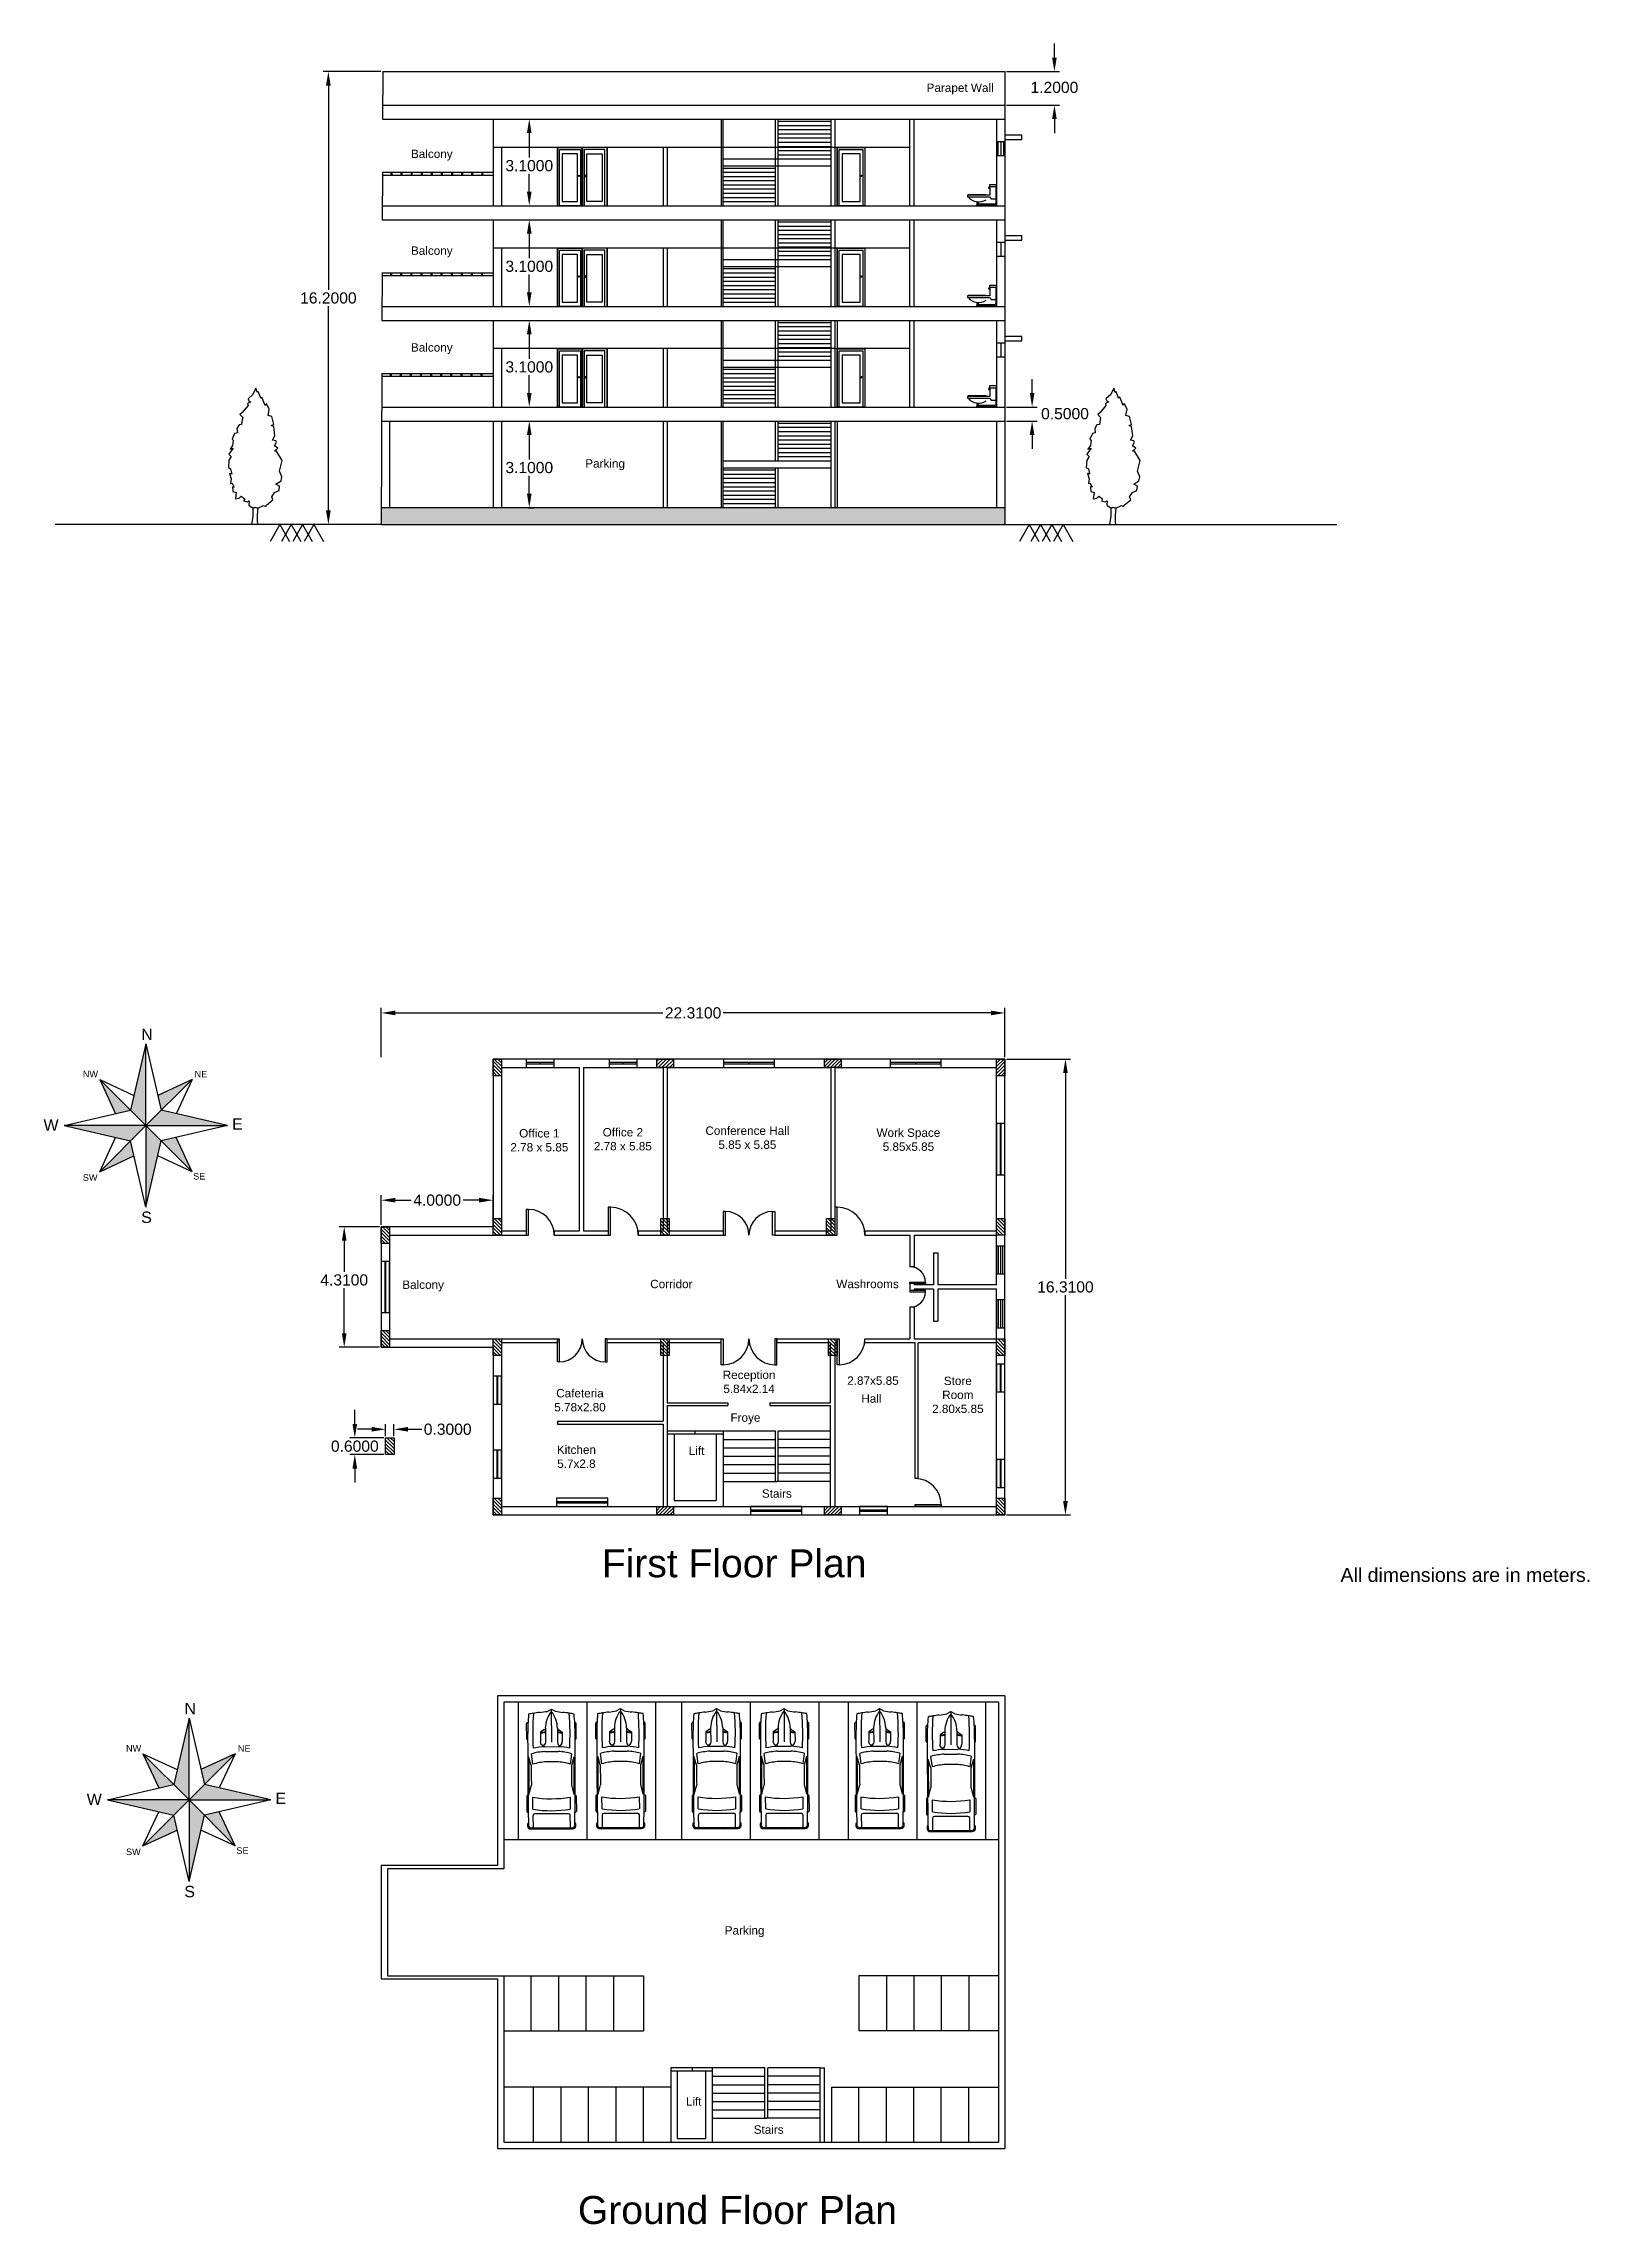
# Model space of a CAD drawing. Header units: metres. Extents: x 2372 to 4243, y 1738 to 2323.
# Drawn here: x 4187.5 to 4242.8, y 2244.6 to 2322.6 of the extents above.
import ezdxf

# ---------------------------------------------------------------- set-up
doc = ezdxf.new("R2010")
doc.units = ezdxf.units.M
for name, color, linetype in [('Cars', 94, 'Continuous'), ('Column', 7, 'Continuous'), ('Compass', 7, 'Continuous'), ('Doors', 210, 'Continuous'), ('Hatch', 7, 'Continuous'), ('Labels', 7, 'Continuous'), ('Parking', 234, 'Continuous'), ('Toilet', 160, 'Continuous'), ('Ventilator', 140, 'Continuous'), ('Windows', 30, 'Continuous')]:
    doc.layers.add(name, color=color, linetype=linetype)
doc.styles.get("Standard").update_dxf_attribs({"font": 'arial.ttf'})
doc.dimstyles.get("Standard").update_dxf_attribs({"dimtxt": 0.4, "dimasz": 0.5, "dimexe": 0.18, "dimexo": 0.0625, "dimgap": 0.09, "dimtad": 0, "dimtih": 1, "dimtoh": 1, "dimdec": 4, "dimzin": 0, "dimdsep": 46, "dimtxsty": 'Standard', "dimcen": 0.09, "dimadec": 0, "dimazin": 0, "dimtfac": 1, "dimtdec": 4, "dimtofl": 0, "dimtmove": 0, "dimatfit": 3, "dimfxl": 1, "dimtolj": 1, "dimtzin": 0, "dimarcsym": 0})

msp = doc.modelspace()

# ---------------------------------------------------------------- texts
at = {"layer": 'Compass'}
for s, height, p in [('NW', 0.233516, (4188.92736, 2285.58846)), ('NE', 0.233516, (4192.92793, 2285.58081)), ('W', 0.40865, (4187.52247, 2283.67364)), ('E', 0.40865, (4194.27038, 2283.71117)), ('SW', 0.233516, (4188.9277, 2281.8847)), ('SE', 0.233516, (4192.87375, 2281.93078)), ('S', 0.40865, (4191.01403, 2280.37587)), ('NW', 0.233516, (4190.47291, 2261.46782)), ('NE', 0.233516, (4194.47348, 2261.46017)), ('E', 0.40865, (4195.81593, 2259.59053)), ('W', 0.40865, (4189.06802, 2259.553)), ('SW', 0.233516, (4190.47325, 2257.76406)), ('SE', 0.233516, (4194.4193, 2257.81014)), ('S', 0.40865, (4192.55958, 2256.25523))]:
    msp.add_text(s, height=height, dxfattribs=at).set_placement(p)
at = {"layer": 'Compass', "char_height": 0.40865, "attachment_point": 1}
for insert in [(4191.01766, 2287.32729), (4192.56321, 2263.20665)]:
    msp.add_mtext_dynamic_manual_height_columns('N', width=0.1603656, gutter_width=7.29737, heights=[0.0835], dxfattribs=dict(at, insert=insert))
at = {"layer": 'Labels', "insert": (4219.11239, 2321.13585), "char_height": 0.3, "attachment_point": 1}
msp.add_mtext('Parapet Wall', dxfattribs=at)
at = {"layer": 'Labels', "attachment_point": 1}
for s, width, gutter_width, heights, insert, char_height in [('Balcony', 1.9805119, 12.5, [0], (4200.66633, 2318.77098), 0.3), ('Balcony', 1.9805119, 12.5, [0], (4200.66633, 2315.30901), 0.3), ('Balcony', 1.9805119, 12.5, [0], (4200.66633, 2311.84705), 0.3), ('Parking', 2.3304747, 12.5, [0], (4206.90064, 2307.69598), 0.3), ('\\pxqc;Office 1\\P2.78 x 5.85', 5.5722201, 12.5, [1.49523], (4202.47229, 2283.73458), 0.3), ('\\pxqc;Office 2\\P2.78 x 5.85', 5.5722201, 12.5, [1.49523], (4205.45912, 2283.77182), 0.3), ('\\pxqc;Conference Hall\\P5.85 x 5.85', 4.3598978, 12.5, [0], (4210.52062, 2283.82792), 0.3), ('\\pxqc;Work Space\\P5.85x5.85', 3.7105869, 12.5, [0], (4216.60528, 2283.7568), 0.3), ('Balcony', 5.5713572, 12.5, [0], (4200.35533, 2278.31803), 0.3), ('Corridor', 7.7056582, 12.5, [0], (4209.2239, 2278.3431), 0.3), ('Washrooms', 3.4713317, 12.5, [1.08532], (4215.88117, 2278.34403), 0.3), ('\\pxqc;Reception\\P5.84x2.14', 3.3007682, 12.5, [0], (4211.11008, 2275.09181), 0.3), ('2.87x5.85', 1.6902358, 12.5, [0], (4216.27185, 2274.88595), 0.3), ('\\pxqc;{\\H0.12x;Store Room\\P2.80x5.85}', 1.3805227, 12.5, [0], (4219.53802, 2274.87822), 2.5), ('\\pxqc;Cafeteria\\P5.78x2.80', 2.9895351, 12.5, [0.81146], (4205.21732, 2274.43583), 0.3), ('Hall', 1.8327097, 12.5, [0.30491], (4216.77722, 2274.24605), 0.3), ('\\pxqc;Froye', 2.2539923, 12.5, [0], (4211.50413, 2273.56432), 0.3), ('\\pxqc;Kitchen\\P5.7x2.8', 3.108683, 12.5, [0], (4205.03005, 2272.41493), 0.3), ('\\pxqc;Lift', 1.0689862, 12.5, [0], (4210.34886, 2272.37861), 0.3), ('Stairs', 1.7762153, 12.5, [0], (4213.21918, 2270.84727), 0.3), ('First Floor Plan', 27.91422, 12.5, [0], (4207.49291, 2268.70077), 1), ('All dimensions are in meters.', 9.4786041, 12.5, [0.56663], (4233.91798, 2268.03596), 0.5), ('Parking', 2.2907471, 12.5, [0], (4211.88992, 2255.21954), 0.3), ('Lift', 0.8620211, 12.28524, [0], (4210.50606, 2249.09337), 0.294846), ('Stairs', 1.7762153, 12.5, [0], (4212.92662, 2248.09412), 0.3), ('Ground Floor Plan', 14.1225593, 12.5, [0], (4206.63739, 2245.56749), 1)]:
    msp.add_mtext_dynamic_manual_height_columns(s, width=width, gutter_width=gutter_width, heights=heights, dxfattribs=dict(at, insert=insert, char_height=char_height))

# ---------------------------------------------------------------- blocks, each defined once
blk = doc.blocks.new('*D1')
at = {"layer": 'Defpoints', "color": 0, "transparency": 16777216}
for p in [(4221.913, 2286.241), (4221.913, 2269.931), (4224.078, 2269.931)]:
    blk.add_point(p, dxfattribs=at)
at = {"layer": 'Labels', "color": 0, "lineweight": -2, "transparency": 16777216}
for p, q in [((4221.975, 2286.241), (4224.258, 2286.241)), ((4224.078, 2285.741), (4224.078, 2278.381)), ((4224.078, 2270.431), (4224.078, 2277.792)), ((4221.975, 2269.931), (4224.258, 2269.931))]:
    blk.add_line(p, q, dxfattribs=at)
at = {"layer": 'Labels', "color": 0, "transparency": 16777216}
for points in [[(4223.995, 2285.741), (4224.161, 2285.741), (4224.078, 2286.241)], [(4223.995, 2270.431), (4224.161, 2270.431), (4224.078, 2269.931)]]:
    blk.add_solid(points, dxfattribs=at)
at = {"layer": 'Labels', "color": 0, "transparency": 16777216, "insert": (4224.078, 2278.086), "char_height": 0.4, "attachment_point": 5}
blk.add_mtext('\\A1;16.3100', dxfattribs=at)
blk = doc.blocks.new('*D2')
at = {"layer": 'Defpoints', "color": 0, "transparency": 16777216}
for p in [(4199.603, 2280.241), (4198.278, 2275.931), (4199.603, 2275.931)]:
    blk.add_point(p, dxfattribs=at)
at = {"layer": 'Labels', "color": 0, "lineweight": -2, "transparency": 16777216}
for p, q in [((4199.54, 2280.241), (4198.098, 2280.241)), ((4198.278, 2279.741), (4198.278, 2278.63)), ((4198.278, 2276.431), (4198.278, 2278.041)), ((4199.54, 2275.931), (4198.098, 2275.931))]:
    blk.add_line(p, q, dxfattribs=at)
at = {"layer": 'Labels', "color": 0, "transparency": 16777216}
for points in [[(4198.195, 2279.741), (4198.362, 2279.741), (4198.278, 2280.241)], [(4198.195, 2276.431), (4198.362, 2276.431), (4198.278, 2275.931)]]:
    blk.add_solid(points, dxfattribs=at)
at = {"layer": 'Labels', "color": 0, "transparency": 16777216, "insert": (4198.278, 2278.336), "char_height": 0.4, "attachment_point": 5}
blk.add_mtext('\\A1;4.3100', dxfattribs=at)
blk = doc.blocks.new('*D3')
at = {"layer": 'Column', "color": 0, "lineweight": -2, "transparency": 16777216}
for p, q in [((4198.657, 2273.19), (4198.657, 2273.69)), ((4199.697, 2272.69), (4198.477, 2272.69)), ((4199.697, 2272.09), (4198.477, 2272.09)), ((4198.657, 2271.59), (4198.657, 2271.09))]:
    blk.add_line(p, q, dxfattribs=at)
at = {"layer": 'Column', "color": 0, "transparency": 16777216}
for points in [[(4198.574, 2273.19), (4198.741, 2273.19), (4198.657, 2272.69)], [(4198.574, 2271.59), (4198.741, 2271.59), (4198.657, 2272.09)]]:
    blk.add_solid(points, dxfattribs=at)
at = {"layer": 'Defpoints', "color": 0, "transparency": 16777216}
for p in [(4199.759, 2272.69), (4198.657, 2272.09), (4199.759, 2272.09)]:
    blk.add_point(p, dxfattribs=at)
at = {"layer": 'Column', "color": 0, "transparency": 16777216, "insert": (4198.657, 2272.39), "char_height": 0.4, "attachment_point": 5}
blk.add_mtext('\\A1;0.6000', dxfattribs=at)
blk = doc.blocks.new('*D4')
at = {"layer": 'Column', "color": 0, "lineweight": -2, "transparency": 16777216}
for p, q in [((4199.259, 2272.996), (4198.759, 2272.996)), ((4199.759, 2272.752), (4199.759, 2273.176)), ((4200.059, 2272.752), (4200.059, 2273.176)), ((4200.559, 2272.996), (4201.059, 2272.996))]:
    blk.add_line(p, q, dxfattribs=at)
at = {"layer": 'Column', "color": 0, "transparency": 16777216}
for points in [[(4199.259, 2273.08), (4199.259, 2272.913), (4199.759, 2272.996)], [(4200.559, 2273.08), (4200.559, 2272.913), (4200.059, 2272.996)]]:
    blk.add_solid(points, dxfattribs=at)
at = {"layer": 'Defpoints', "color": 0, "transparency": 16777216}
for p in [(4199.759, 2272.69), (4200.059, 2272.996), (4200.059, 2272.69)]:
    blk.add_point(p, dxfattribs=at)
at = {"layer": 'Column', "color": 0, "transparency": 16777216, "insert": (4201.979, 2272.996), "char_height": 0.4, "attachment_point": 5}
blk.add_mtext('\\A1;0.3000', dxfattribs=at)
blk = doc.blocks.new('*D5')
at = {"layer": 'Defpoints', "color": 0, "transparency": 16777216}
for p in [(4199.603, 2287.889), (4199.603, 2286.241), (4221.913, 2286.241)]:
    blk.add_point(p, dxfattribs=at)
at = {"layer": 'Labels', "color": 0, "lineweight": -2, "transparency": 16777216}
for p, q in [((4199.603, 2286.304), (4199.603, 2288.069)), ((4221.913, 2286.304), (4221.913, 2288.069)), ((4200.103, 2287.889), (4209.679, 2287.889)), ((4221.413, 2287.889), (4211.836, 2287.889))]:
    blk.add_line(p, q, dxfattribs=at)
at = {"layer": 'Labels', "color": 0, "transparency": 16777216}
for points in [[(4200.103, 2287.972), (4200.103, 2287.806), (4199.603, 2287.889)], [(4221.413, 2287.972), (4221.413, 2287.806), (4221.913, 2287.889)]]:
    blk.add_solid(points, dxfattribs=at)
at = {"layer": 'Labels', "color": 0, "transparency": 16777216, "insert": (4210.758, 2287.889), "char_height": 0.4, "attachment_point": 5}
blk.add_mtext('\\A1;22.3100', dxfattribs=at)
blk = doc.blocks.new('*D6')
at = {"layer": 'Defpoints', "color": 0, "transparency": 16777216}
for p in [(4199.603, 2281.191), (4199.603, 2280.241), (4203.603, 2280.241)]:
    blk.add_point(p, dxfattribs=at)
at = {"layer": 'Labels', "color": 0, "lineweight": -2, "transparency": 16777216}
for p, q in [((4199.603, 2280.304), (4199.603, 2281.371)), ((4200.103, 2281.191), (4200.675, 2281.191)), ((4203.103, 2281.191), (4202.53, 2281.191)), ((4203.603, 2280.304), (4203.603, 2281.371))]:
    blk.add_line(p, q, dxfattribs=at)
at = {"layer": 'Labels', "color": 0, "transparency": 16777216}
for points in [[(4200.103, 2281.275), (4200.103, 2281.108), (4199.603, 2281.191)], [(4203.103, 2281.275), (4203.103, 2281.108), (4203.603, 2281.191)]]:
    blk.add_solid(points, dxfattribs=at)
at = {"layer": 'Labels', "color": 0, "transparency": 16777216, "insert": (4201.603, 2281.191), "char_height": 0.4, "attachment_point": 5}
blk.add_mtext('\\A1;4.0000', dxfattribs=at)
blk = doc.blocks.new('*U8')
for p, q in [((536, 950), (536, 936)), ((1182, 988), (568, 988)), ((1214, 950), (1214, 950)), ((2235, 810), (1899, 912)), ((3412, 904), (3030, 807)), ((3440, 942), (3440, 950)), ((3472, 988), (4087, 988)), ((4119, 950), (4119, 934)), ((83, 156), (3, 10)), ((756, 241), (1313, 241)), ((816, 241), (816, 283)), ((820, 295), (918, 436)), ((918, 436), (1294, 436)), ((1496, -274), (1496, 274)), ((1690, -267), (1690, 267)), ((1779, 801), (2195, 746)), ((2102, 216), (2102, -216)), ((3516, 746), (3994, 746)), ((4179, 670), (4179, -670)), ((4736, 746), (4242, 746)), ((4736, -851), (4736, 851)), ((4736, -267), (4736, 267)), ((4785, -832), (4785, 832)), ((0, 0), (1313, 0)), ((3, -10), (83, -156)), ((756, -241), (1313, -241)), ((816, -241), (816, -283)), ((820, -295), (918, -436)), ((918, -436), (1294, -436)), ((2195, -746), (1779, -801)), ((2235, -810), (1899, -912)), ((3412, -904), (3030, -807)), ((3994, -746), (3516, -746)), ((4242, -746), (4736, -746)), ((536, -950), (536, -936)), ((1182, -988), (568, -988)), ((1214, -950), (1214, -950)), ((3440, -942), (3440, -950)), ((3472, -988), (4087, -988)), ((4119, -950), (4119, -934))]:
    blk.add_line(p, q)
for centre, major_axis, ratio, start_param, end_param in [((6757, -699), (0, 7958), 0.842304, 1.367076, 1.39176), ((1046, -12468), (0, 13417), 0.842304, 0.00281, 0.075598), ((568, 950), (0, -37.6), 0.842304, 3.141593, 4.712389), ((1638, -268113), (0, 269063), 0.842304, -0.013397, 0.002797), ((1182, 950), (0, 37.6), 0.842304, -1.570796, 0), ((1638, -268113), (0, -269025), 0.842304, 3.133765, 3.140441), ((3472, 950), (0, -37.6), 0.842304, 3.141593, 4.712389), ((4087, 950), (0, 37.6), 0.842304, -1.570796, 0), ((4588, 910), (0, 56.4), 0.842304, -0.013017, 1.249894), ((1638, -268131), (0, 269121), 0.842304, -0.013397, -0.013017), ((4673, 851), (0, -75.2), 0.842304, 1.570796, 3.128196), ((4673, 832), (0, -133), 0.842304, 1.570796, 3.128196), ((16, 0), (0, -18.8), 0.842304, 4.131459, 5.293319), ((-5194, 1331), (0, -6374), 0.842304, 1.385369, 1.434372), ((756, -1185), (0, 1427), 0.842304, 0, 0.590319), ((6583, -699), (0, -7755), 0.842304, 4.528606, 4.561838), ((952, -15087), (0, -15833), 0.842304, 3.096046, 3.200911), ((832, 283), (0, 18.8), 0.842304, 0.879714, 1.570796), ((331, 432), (0, 696), 0.842304, 4.435146, 4.718221), ((361, 432), (0, 696), 0.842304, 4.435146, 4.718221), ((1290, 339), (161, -9), 0.603834, -1.395552, 1.581315), ((3414, 137), (0, -2280), 0.842304, 4.449482, 4.652344), ((3436, 137), (0, 2077), 0.842304, 1.245306, 1.50788), ((3800, 71), (0, -2021), 0.842304, 4.372215, 4.640744), ((2433, -93125), (0, -93935), 0.842304, 3.134049, 3.144098), ((434, 0), (0, 3734), 0.842304, 4.511394, 4.913384), ((912, 0), (0, 3734), 0.842304, 4.511394, 4.913384), ((4242, 670), (0, 75.2), 0.842304, 0, 1.570796), ((-5194, -1331), (0, 6374), 0.842304, -1.434372, -1.385369), ((756, 1185), (0, 1427), 0.842304, 2.551274, 3.141593), ((6583, 699), (0, 7755), 0.842304, 1.721348, 1.754579), ((6757, 699), (0, 7958), 0.842304, 1.749832, 1.774517), ((952, 15087), (0, -15833), 0.842304, -0.059319, 0.045547), ((832, -283), (0, -18.8), 0.842304, 4.712389, 5.403472), ((331, -432), (0, -696), 0.842304, 1.564964, 1.848039), ((361, -432), (0, -696), 0.842304, 1.564964, 1.848039), ((3414, -137), (0, -2280), 0.842304, -1.510751, -1.307889), ((3436, -137), (0, -2077), 0.842304, -1.50788, -1.245306), ((3800, -71), (0, -2021), 0.842304, -1.499151, -1.230623), ((2433, 93125), (0, -93935), 0.842304, -0.002505, 0.007544), ((4242, -670), (0, -75.2), 0.842304, 4.712389, 6.283185), ((4673, -851), (0, 75.2), 0.842304, 3.15499, 4.712389), ((4673, -832), (0, -133), 0.842304, 0.013397, 1.570796), ((1046, 12468), (0, -13417), 0.842304, -0.075598, -0.00281), ((568, -950), (0, 37.6), 0.842304, 1.570796, 3.141593), ((1638, 268113), (0, 269063), 0.842304, 3.138796, 3.15499), ((1182, -950), (0, -37.6), 0.842304, 0, 1.570796), ((1638, 268113), (0, -269025), 0.842304, 0.001152, 0.007828), ((3472, -950), (0, -37.6), 0.842304, -1.570796, 0), ((4087, -950), (0, 37.6), 0.842304, 3.141593, 4.712389), ((4588, -910), (0, -56.4), 0.842304, -1.249894, 0.013017), ((1638, 268131), (0, 269121), 0.842304, 3.15461, 3.15499)]:
    blk.add_ellipse(centre, major_axis=major_axis, ratio=ratio, start_param=start_param, end_param=end_param)
at = {"extrusion": (0, 0, -1)}
blk.add_ellipse((1290, -339), major_axis=(161, 9), ratio=0.603834, start_param=-1.395552, end_param=1.581315, dxfattribs=at)
blk = doc.blocks.new('*U18')
blk.add_lwpolyline([(76.2, 0), (0, 0), (0, 2083), (1000, 2083), (1000, 0), (923.8, 0)])
for points in [[(923.8, 0), (76.2, 0), (76.2, 2006.8), (923.8, 2006.8)], [(177.8, 152.4), (822.2, 152.4), (822.2, 1854.4), (177.8, 1854.4)]]:
    blk.add_lwpolyline(points, close=True)
blk.add_circle((873, 1066.8), 25.4)
blk = doc.blocks.new('*U12')
blk.add_lwpolyline([(76.2, 0), (0, 0), (0, 2083), (1000, 2083), (1000, 0), (923.8, 0)])
for points in [[(923.8, 0), (76.2, 0), (76.2, 2006.8), (923.8, 2006.8)], [(177.8, 152.4), (822.2, 152.4), (822.2, 1854.4), (177.8, 1854.4)]]:
    blk.add_lwpolyline(points, close=True)
blk.add_circle((873, 1066.8), 25.4)
blk = doc.blocks.new('*U13')
blk.add_lwpolyline([(76.2, 0), (0, 0), (0, 2083), (900, 2083), (900, 0), (823.8, 0)])
for points in [[(823.8, 0), (76.2, 0), (76.2, 2006.8), (823.8, 2006.8)], [(177.8, 152.4), (722.2, 152.4), (722.2, 1854.4), (177.8, 1854.4)]]:
    blk.add_lwpolyline(points, close=True)
blk.add_circle((773, 1066.8), 25.4)
blk = doc.blocks.new('*U14')
blk.add_lwpolyline([(76.2, 0), (0, 0), (0, 2083), (900, 2083), (900, 0), (823.8, 0)])
for points in [[(823.8, 0), (76.2, 0), (76.2, 2006.8), (823.8, 2006.8)], [(177.8, 152.4), (722.2, 152.4), (722.2, 1854.4), (177.8, 1854.4)]]:
    blk.add_lwpolyline(points, close=True)
blk.add_circle((773, 1066.8), 25.4)
blk = doc.blocks.new('*U17')
for p, q in [((-190, 305), (-838, 305)), ((-838, 305), (-838, 254)), ((-838, 254), (-203, 254)), ((-826, 330), (-305, 330)), ((-826, 305), (-826, 330)), ((-559, 51), (-559, 115)), ((-559, 51), (-51, 51)), ((-559, 25), (-559, 51)), ((-533, 114), (-533, 51)), ((-305, 330), (-305, 305)), ((-190, 533), (-229, 533)), ((-229, 533), (-229, 508)), ((-229, 508), (-190, 508)), ((-203, 254), (-152, 203)), ((-190, 559), (-190, 305)), ((-152, 203), (-13, 203)), ((-51, 51), (-51, 25)), ((-13, 127), (-13, 559))]:
    blk.add_line(p, q)
for points in [[(-25, 0), (-25, 25), (-584, 25), (-584, 0)], [(0, 559), (0, 610), (-203, 610), (-203, 559)]]:
    blk.add_lwpolyline(points, close=True)
for centre, radius, start, end in [((-515, 526), 412, 221.22977, 301.81285), ((-95, 121), 82.8, 302.4712, 4.3987)]:
    blk.add_arc(centre, radius, start, end)
blk = doc.blocks.new('*U20')
blk.add_lwpolyline([(-69.9516, 4869.1546), (-172.212, 4644.4154), (-347.5228, 4494.6062), (-303.6824, 4400.9564), (-245.2624, 4382.2366), (-362.1278, 4326.0518), (-347.5228, 4251.1472), (-552.0182, 4007.6882), (-639.6736, 3932.7836), (-537.4132, 3820.414), (-552.0182, 3745.5094), (-581.2536, 3576.955), (-668.8836, 3558.2098), (-741.934, 3427.1204), (-727.329, 3277.3112), (-829.5894, 3258.5914), (-917.2194, 3052.572), (-873.4044, 3015.1324), (-902.6144, 2827.8582), (-990.2698, 2696.7434), (-873.4044, 2734.2084), (-1034.0848, 2509.4692), (-946.4294, 2434.5646), (-1034.0848, 2303.4752), (-1048.6898, 2041.2964), (-975.6648, 1985.1116), (-931.8244, 1797.8374), (-1004.8748, 1816.5572), (-946.4294, 1629.283), (-975.6648, 1460.7286), (-917.2194, 1479.4738), (-844.1944, 1329.6392), (-902.6144, 1348.3844), (-888.0094, 1179.83), (-771.144, 1142.365), (-800.354, 917.6512), (-668.8836, 936.371), (-595.8586, 1011.2756), (-464.3882, 917.6512), (-508.2032, 842.7212), (-376.7328, 805.2816), (-303.6824, 842.7212), (-318.2874, 692.912), (-157.607, 580.5424), (-99.187, 618.0074), (3.0734, 580.5424), (207.5942, 674.1922), (295.2496, 636.7272), (309.8546, 692.912), (543.56, 880.1862), (499.745, 992.5558), (602.0054, 1142.365), (762.6858, 1217.2696), (777.2908, 1367.1042), (645.8204, 1442.0088), (835.7362, 1554.3784), (864.9462, 1704.1876), (777.2908, 1910.207), (879.5512, 2284.7554), (675.0304, 2621.8388), (602.0054, 2621.8388), (718.8708, 2734.2084), (602.0054, 2809.113), (675.0304, 2940.2024), (645.8204, 2996.3872), (528.955, 3015.1324), (616.6104, 3164.9416), (572.7954, 3502.0504), (485.14, 3539.49), (572.7954, 3576.955), (499.745, 3857.8536), (368.2746, 3895.3186), (412.0896, 4120.0578), (309.8546, 4326.0518), (266.0142, 4251.1472), (149.1488, 4550.791), (105.3338, 4513.326), (17.6784, 4756.785), (-11.5316, 4719.32)], close=True)
for points in [[(-173.0502, 601.1926), (-173.0502, 296.3926), (-219.1258, 0)], [(9.8298, 601.1926), (-14.6304, 337.0834), (-14.6304, 93.6244), (0, 0)]]:
    blk.add_lwpolyline(points)
blk = doc.blocks.new('*D21')
at = {"layer": 'Defpoints', "color": 0, "transparency": 16777216}
for p in [(4204.825, 2319.864), (4204.802, 2316.764), (4204.898, 2316.764)]:
    blk.add_point(p, dxfattribs=at)
at = {"layer": 'Labels', "color": 0, "lineweight": -2, "transparency": 16777216}
for p, q in [((4204.888, 2319.864), (4205.078, 2319.864)), ((4204.898, 2319.364), (4204.898, 2318.492)), ((4204.898, 2317.264), (4204.898, 2317.903)), ((4204.865, 2316.764), (4205.078, 2316.764))]:
    blk.add_line(p, q, dxfattribs=at)
at = {"layer": 'Labels', "color": 0, "transparency": 16777216}
for points in [[(4204.815, 2319.364), (4204.981, 2319.364), (4204.898, 2319.864)], [(4204.815, 2317.264), (4204.981, 2317.264), (4204.898, 2316.764)]]:
    blk.add_solid(points, dxfattribs=at)
at = {"layer": 'Labels', "color": 0, "transparency": 16777216, "insert": (4204.898, 2318.197), "char_height": 0.4, "attachment_point": 5}
blk.add_mtext('\\A1;3.1000', dxfattribs=at)
blk = doc.blocks.new('*D22')
at = {"layer": 'Defpoints', "color": 0, "transparency": 16777216}
for p in [(4204.825, 2316.264), (4204.802, 2313.164), (4204.898, 2313.164)]:
    blk.add_point(p, dxfattribs=at)
at = {"layer": 'Labels', "color": 0, "lineweight": -2, "transparency": 16777216}
for p, q in [((4204.888, 2316.264), (4205.078, 2316.264)), ((4204.898, 2315.764), (4204.898, 2314.892)), ((4204.898, 2313.664), (4204.898, 2314.303)), ((4204.865, 2313.164), (4205.078, 2313.164))]:
    blk.add_line(p, q, dxfattribs=at)
at = {"layer": 'Labels', "color": 0, "transparency": 16777216}
for points in [[(4204.815, 2315.764), (4204.981, 2315.764), (4204.898, 2316.264)], [(4204.815, 2313.664), (4204.981, 2313.664), (4204.898, 2313.164)]]:
    blk.add_solid(points, dxfattribs=at)
at = {"layer": 'Labels', "color": 0, "transparency": 16777216, "insert": (4204.898, 2314.597), "char_height": 0.4, "attachment_point": 5}
blk.add_mtext('\\A1;3.1000', dxfattribs=at)
blk = doc.blocks.new('*D23')
at = {"layer": 'Defpoints', "color": 0, "transparency": 16777216}
for p in [(4204.825, 2312.664), (4204.802, 2309.564), (4204.898, 2309.564)]:
    blk.add_point(p, dxfattribs=at)
at = {"layer": 'Labels', "color": 0, "lineweight": -2, "transparency": 16777216}
for p, q in [((4204.888, 2312.664), (4205.078, 2312.664)), ((4204.898, 2312.164), (4204.898, 2311.292)), ((4204.898, 2310.064), (4204.898, 2310.703)), ((4204.865, 2309.564), (4205.078, 2309.564))]:
    blk.add_line(p, q, dxfattribs=at)
at = {"layer": 'Labels', "color": 0, "transparency": 16777216}
for points in [[(4204.815, 2312.164), (4204.981, 2312.164), (4204.898, 2312.664)], [(4204.815, 2310.064), (4204.981, 2310.064), (4204.898, 2309.564)]]:
    blk.add_solid(points, dxfattribs=at)
at = {"layer": 'Labels', "color": 0, "transparency": 16777216, "insert": (4204.898, 2310.997), "char_height": 0.4, "attachment_point": 5}
blk.add_mtext('\\A1;3.1000', dxfattribs=at)
blk = doc.blocks.new('*D24')
at = {"layer": 'Defpoints', "color": 0, "transparency": 16777216}
for p in [(4204.825, 2309.064), (4204.802, 2305.964), (4204.898, 2305.964)]:
    blk.add_point(p, dxfattribs=at)
at = {"layer": 'Labels', "color": 0, "lineweight": -2, "transparency": 16777216}
for p, q in [((4204.888, 2309.064), (4205.078, 2309.064)), ((4204.898, 2308.564), (4204.898, 2307.692)), ((4204.898, 2306.464), (4204.898, 2307.103)), ((4204.865, 2305.964), (4205.078, 2305.964))]:
    blk.add_line(p, q, dxfattribs=at)
at = {"layer": 'Labels', "color": 0, "transparency": 16777216}
for points in [[(4204.815, 2308.564), (4204.981, 2308.564), (4204.898, 2309.064)], [(4204.815, 2306.464), (4204.981, 2306.464), (4204.898, 2305.964)]]:
    blk.add_solid(points, dxfattribs=at)
at = {"layer": 'Labels', "color": 0, "transparency": 16777216, "insert": (4204.898, 2307.397), "char_height": 0.4, "attachment_point": 5}
blk.add_mtext('\\A1;3.1000', dxfattribs=at)
blk = doc.blocks.new('*D25')
at = {"layer": 'Defpoints', "color": 0, "transparency": 16777216}
for p in [(4221.913, 2309.564), (4221.913, 2309.064), (4222.885, 2309.064)]:
    blk.add_point(p, dxfattribs=at)
at = {"layer": 'Labels', "color": 0, "lineweight": -2, "transparency": 16777216}
for p, q in [((4222.885, 2310.064), (4222.885, 2310.564)), ((4221.975, 2309.564), (4223.065, 2309.564)), ((4221.975, 2309.064), (4223.065, 2309.064)), ((4222.885, 2308.564), (4222.885, 2308.064))]:
    blk.add_line(p, q, dxfattribs=at)
at = {"layer": 'Labels', "color": 0, "transparency": 16777216}
for points in [[(4222.802, 2310.064), (4222.968, 2310.064), (4222.885, 2309.564)], [(4222.802, 2308.564), (4222.968, 2308.564), (4222.885, 2309.064)]]:
    blk.add_solid(points, dxfattribs=at)
at = {"layer": 'Labels', "color": 0, "transparency": 16777216, "insert": (4224.062, 2309.324), "char_height": 0.4, "attachment_point": 5}
blk.add_mtext('\\A1;0.5000', dxfattribs=at)
blk = doc.blocks.new('*D26')
at = {"layer": 'Defpoints', "color": 0, "transparency": 16777216}
for p in [(4221.913, 2321.564), (4221.913, 2320.364), (4223.684, 2320.364)]:
    blk.add_point(p, dxfattribs=at)
at = {"layer": 'Labels', "color": 0, "lineweight": -2, "transparency": 16777216}
for p, q in [((4223.684, 2322.064), (4223.684, 2322.564)), ((4221.975, 2321.564), (4223.864, 2321.564)), ((4221.975, 2320.364), (4223.864, 2320.364)), ((4223.684, 2319.864), (4223.684, 2319.364))]:
    blk.add_line(p, q, dxfattribs=at)
at = {"layer": 'Labels', "color": 0, "transparency": 16777216}
for points in [[(4223.6, 2322.064), (4223.767, 2322.064), (4223.684, 2321.564)], [(4223.6, 2319.864), (4223.767, 2319.864), (4223.684, 2320.364)]]:
    blk.add_solid(points, dxfattribs=at)
at = {"layer": 'Labels', "color": 0, "transparency": 16777216, "insert": (4223.684, 2320.996), "char_height": 0.4, "attachment_point": 5}
blk.add_mtext('\\A1;1.2000', dxfattribs=at)
blk = doc.blocks.new('*D27')
at = {"layer": 'Defpoints', "color": 0, "transparency": 16777216}
for p in [(4199.657, 2321.564), (4197.711, 2305.364), (4199.603, 2305.364)]:
    blk.add_point(p, dxfattribs=at)
at = {"layer": 'Labels', "color": 0, "lineweight": -2, "transparency": 16777216}
for p, q in [((4199.594, 2321.564), (4197.531, 2321.564)), ((4197.711, 2321.064), (4197.711, 2313.758)), ((4197.711, 2305.864), (4197.711, 2313.17)), ((4199.54, 2305.364), (4197.531, 2305.364))]:
    blk.add_line(p, q, dxfattribs=at)
at = {"layer": 'Labels', "color": 0, "transparency": 16777216}
for points in [[(4197.627, 2321.064), (4197.794, 2321.064), (4197.711, 2321.564)], [(4197.627, 2305.864), (4197.794, 2305.864), (4197.711, 2305.364)]]:
    blk.add_solid(points, dxfattribs=at)
at = {"layer": 'Labels', "color": 0, "transparency": 16777216, "insert": (4197.711, 2313.464), "char_height": 0.4, "attachment_point": 5}
blk.add_mtext('\\A1;16.2000', dxfattribs=at)
blk = doc.blocks.new('*U31')
for q in [(-0.548, -1.186), (0.548, -1.186)]:
    blk.add_line((0, 1.186), q)
blk = doc.blocks.new('*U32')
at = {"layer": 'Compass', "color": 0, "linetype": 'ByBlock', "lineweight": -2, "transparency": 16777216}
blk.add_blockref('*U31', (2473.944, 1335.684), dxfattribs=at)
for p, rotation in [((2472.211, 1333.951), 90), ((2475.678, 1333.951), 270), ((2473.944, 1332.217), 180)]:
    blk.add_blockref('*U31', p, dxfattribs=dict(at, rotation=rotation))
blk = doc.blocks.new('*U33')
for q in [(0.613, 0.042), (-0.042, -0.613)]:
    blk.add_line((-0.613, 0.613), q)
blk = doc.blocks.new('*U34')
at = {"layer": 'Compass', "color": 0, "linetype": 'ByBlock', "lineweight": -2, "transparency": 16777216}
blk.add_blockref('*U33', (2472.906, 1334.989), dxfattribs=at)
for p, rotation in [((2474.982, 1334.989), 270), ((2472.906, 1332.913), 90.00000000000001), ((2474.982, 1332.913), 180)]:
    blk.add_blockref('*U33', p, dxfattribs=dict(at, rotation=rotation))
blk = doc.blocks.new('*U38')
for q in [(-0.548, -1.186), (0.548, -1.186)]:
    blk.add_line((0, 1.186), q)
blk = doc.blocks.new('*U40')
at = {"layer": 'Compass', "color": 0, "linetype": 'ByBlock', "lineweight": -2, "transparency": 16777216}
blk.add_blockref('*U38', (2473.944, 1335.684), dxfattribs=at)
for p, rotation in [((2472.211, 1333.951), 90), ((2475.678, 1333.951), 270), ((2473.944, 1332.217), 180)]:
    blk.add_blockref('*U38', p, dxfattribs=dict(at, rotation=rotation))
blk = doc.blocks.new('*U41')
for q in [(0.613, 0.042), (-0.042, -0.613)]:
    blk.add_line((-0.613, 0.613), q)
blk = doc.blocks.new('*U42')
at = {"layer": 'Compass', "color": 0, "linetype": 'ByBlock', "lineweight": -2, "transparency": 16777216}
blk.add_blockref('*U41', (2472.906, 1334.989), dxfattribs=at)
for p, rotation in [((2474.982, 1334.989), 270), ((2472.906, 1332.913), 90.00000000000001), ((2474.982, 1332.913), 180)]:
    blk.add_blockref('*U41', p, dxfattribs=dict(at, rotation=rotation))

# ---------------------------------------------------------------- dimensions: what is measured, and where the dimension line sits
at = {"layer": 'Column'}
dim = msp.add_linear_dim(base=(4198.65739, 2272.08998), p1=(4199.75918, 2272.68998), p2=(4199.75918, 2272.08998), angle=90, dimstyle='Standard', dxfattribs=at)
dim.commit()
dim.dimension.update_dxf_attribs({"geometry": '*D3', "text_midpoint": (4198.65739, 2272.38998)})
dim = msp.add_linear_dim(base=(4200.05918, 2272.9963), p1=(4199.75918, 2272.68998), p2=(4200.05918, 2272.68998), dimstyle='Standard', dxfattribs=at)
dim.commit()
dim.dimension.update_dxf_attribs({"geometry": '*D4', "text_midpoint": (4201.97878, 2272.9963)})
at = {"layer": 'Labels'}
for base, p1, p2, picture, middle in [((4223.68368, 2320.36421), (4221.91254, 2321.56421), (4221.91254, 2320.36421), '*D26', (4223.68368, 2320.99586)), ((4204.89808, 2316.76421), (4204.82529, 2319.86421), (4204.80213, 2316.76421), '*D21', (4204.89808, 2318.19724)), ((4204.89808, 2313.16421), (4204.82529, 2316.26421), (4204.80213, 2313.16421), '*D22', (4204.89808, 2314.59724)), ((4204.89808, 2309.56421), (4204.82529, 2312.66421), (4204.80213, 2309.56421), '*D23', (4204.89808, 2310.99724)), ((4204.89808, 2305.96421), (4204.82529, 2309.06421), (4204.80213, 2305.96421), '*D24', (4204.89808, 2307.39724)), ((4224.07794, 2269.93146), (4221.91254, 2286.24146), (4221.91254, 2269.93146), '*D1', (4224.07794, 2278.08646)), ((4198.27839, 2275.93146), (4199.60254, 2280.24146), (4199.60254, 2275.93146), '*D2', (4198.27839, 2278.33574))]:
    dim = msp.add_linear_dim(base=base, p1=p1, p2=p2, angle=90, dimstyle='Standard', dxfattribs=at)
    dim.commit()
    dim.dimension.update_dxf_attribs({"geometry": picture, "text_midpoint": middle, "dimtype": 160})
dim = msp.add_linear_dim(base=(4197.71076, 2305.36421), p1=(4199.65668, 2321.56421), p2=(4199.60254, 2305.36421), angle=90, dimstyle='Standard', dxfattribs=at)
dim.commit()
dim.dimension.update_dxf_attribs({"geometry": '*D27', "text_midpoint": (4197.71076, 2313.46421)})
dim = msp.add_linear_dim(base=(4222.88515, 2309.06421), p1=(4221.91254, 2309.56421), p2=(4221.91254, 2309.06421), angle=90, dimstyle='Standard', override={"dimtmove": 2}, dxfattribs=at)
dim.commit()
dim.dimension.update_dxf_attribs({"geometry": '*D25', "text_midpoint": (4224.06154, 2309.32369), "dimtype": 160})
for base, p1, p2, picture, middle in [((4199.60254, 2287.88907), (4221.91254, 2286.24146), (4199.60254, 2286.24146), '*D5', (4210.75754, 2287.88907)), ((4199.60254, 2281.19137), (4203.60254, 2280.24146), (4199.60254, 2280.24146), '*D6', (4201.60254, 2281.19137))]:
    dim = msp.add_linear_dim(base=base, p1=p1, p2=p2, dimstyle='Standard', dxfattribs=at)
    dim.commit()
    dim.dimension.update_dxf_attribs({"geometry": picture, "text_midpoint": middle})

# ---------------------------------------------------------------- hatches: boundary and pattern name
at = {"layer": 'Column', "transparency": 33554687}
h = msp.add_hatch(dxfattribs=at)
h.set_pattern_fill('ANSI31', color=1, scale=0.028, angle=-90)
h.set_pattern_definition([(315, (1918.27252, 6477.70925), (0.0628617928, 0.0628617928), [])])
h.paths.add_polyline_path([(4203.90254, 2285.64146), (4203.90254, 2286.24146), (4203.60254, 2286.24146), (4203.60254, 2285.64146)])
h = msp.add_hatch(dxfattribs=at)
h.set_pattern_fill('ANSI31', color=1, scale=0.03, angle=-180)
h.paths.add_polyline_path([(4209.45754, 2285.93646), (4210.05754, 2285.93646), (4210.05754, 2286.23646), (4209.45754, 2286.23646)])
h = msp.add_hatch(dxfattribs=at)
h.set_pattern_fill('ANSI31', color=1, scale=0.028, angle=-180)
h.paths.add_polyline_path([(4215.45754, 2285.93646), (4216.05754, 2285.93646), (4216.05754, 2286.23646), (4215.45754, 2286.23646)])
h = msp.add_hatch(dxfattribs=at)
h.set_pattern_fill('ANSI31', color=1, scale=0.028, angle=-180)
h.paths.add_polyline_path([(4221.91254, 2285.64146), (4221.91254, 2286.24146), (4221.61254, 2286.24146), (4221.61254, 2285.64146)])
h = msp.add_hatch(dxfattribs=at)
h.set_pattern_fill('ANSI31', color=1, scale=0.028, angle=-270)
h.set_pattern_definition([(135, (6489.237565, -1911.52632), (-0.0628617928, -0.0628617928), [])])
h.paths.add_polyline_path([(4203.60754, 2280.54146), (4203.60754, 2279.94146), (4203.90754, 2279.94146), (4203.90754, 2280.54146)])
h = msp.add_hatch(dxfattribs=at)
h.set_pattern_fill('ANSI31', color=1, scale=0.028, angle=-90)
h.set_pattern_definition([(315, (1924.27752, 6472.00925), (0.0628617928, 0.0628617928), [])])
h.paths.add_polyline_path([(4209.90754, 2279.94146), (4209.90754, 2280.54146), (4209.60754, 2280.54146), (4209.60754, 2279.94146)])
h = msp.add_hatch(dxfattribs=at)
h.set_pattern_fill('ANSI31', color=1, scale=0.028, angle=-90)
h.set_pattern_definition([(315, (1930.20252, 6472.00925), (0.0628617928, 0.0628617928), [])])
h.paths.add_polyline_path([(4215.83254, 2279.94146), (4215.83254, 2280.54146), (4215.53254, 2280.54146), (4215.53254, 2279.94146)])
h = msp.add_hatch(dxfattribs=at)
h.set_pattern_fill('ANSI31', color=1, scale=0.028, angle=-90)
h.paths.add_polyline_path([(4221.91254, 2279.94146), (4221.91254, 2280.54146), (4221.61254, 2280.54146), (4221.61254, 2279.94146)])
h = msp.add_hatch(dxfattribs=at)
h.set_pattern_fill('ANSI31', color=1, scale=0.028, angle=-90)
h.set_pattern_definition([(315, (1914.27252, 6471.70925), (0.0628617928, 0.0628617928), [])])
h.paths.add_polyline_path([(4199.90254, 2279.64146), (4199.90254, 2280.24146), (4199.60254, 2280.24146), (4199.60254, 2279.64146)])
h = msp.add_hatch(dxfattribs=at)
h.set_pattern_fill('ANSI31', color=1, scale=0.028, angle=-90)
h.set_pattern_definition([(315, (1914.27252, 6467.99925), (0.0628617928, 0.0628617928), [])])
h.paths.add_polyline_path([(4199.90254, 2275.93146), (4199.90254, 2276.53146), (4199.60254, 2276.53146), (4199.60254, 2275.93146)])
h = msp.add_hatch(dxfattribs=at)
h.set_pattern_fill('ANSI31', color=1, scale=0.028, angle=-90)
h.set_pattern_definition([(315, (1918.27752, 6467.69925), (0.0628617928, 0.0628617928), [])])
h.paths.add_polyline_path([(4203.90754, 2275.63146), (4203.90754, 2276.23146), (4203.60754, 2276.23146), (4203.60754, 2275.63146)])
h = msp.add_hatch(dxfattribs=at)
h.set_pattern_fill('ANSI31', color=1, scale=0.028, angle=-90)
h.set_pattern_definition([(315, (1924.27752, 6467.69925), (0.0628617928, 0.0628617928), [])])
h.paths.add_polyline_path([(4209.90754, 2275.63146), (4209.90754, 2276.23146), (4209.60754, 2276.23146), (4209.60754, 2275.63146)])
h = msp.add_hatch(dxfattribs=at)
h.set_pattern_fill('ANSI31', color=1, scale=0.028, angle=-90)
h.set_pattern_definition([(315, (1930.27752, 6467.69925), (0.0628617928, 0.0628617928), [])])
h.paths.add_polyline_path([(4215.90754, 2275.63146), (4215.90754, 2276.23146), (4215.60754, 2276.23146), (4215.60754, 2275.63146)])
h = msp.add_hatch(dxfattribs=at)
h.set_pattern_fill('ANSI31', color=1, scale=0.028, angle=-90)
h.set_pattern_definition([(315, (1936.28252, 6467.69925), (0.0628617928, 0.0628617928), [])])
h.paths.add_polyline_path([(4221.91254, 2275.63146), (4221.91254, 2276.23146), (4221.61254, 2276.23146), (4221.61254, 2275.63146)])
h = msp.add_hatch(dxfattribs=at)
h.set_pattern_fill('ANSI31', color=1, scale=0.028, angle=-90)
h.set_pattern_definition([(315, (1914.42916, 6464.15776), (0.0628617928, 0.0628617928), [])])
h.paths.add_polyline_path([(4200.05918, 2272.08998), (4200.05918, 2272.68998), (4199.75918, 2272.68998), (4199.75918, 2272.08998)])
h = msp.add_hatch(dxfattribs=at)
h.set_pattern_fill('ANSI31', color=1, scale=0.028, angle=-90)
h.set_pattern_definition([(315, (1918.27252, 6461.99925), (0.0628617928, 0.0628617928), [])])
h.paths.add_polyline_path([(4203.90254, 2269.93146), (4203.90254, 2270.53146), (4203.60254, 2270.53146), (4203.60254, 2269.93146)])
h = msp.add_hatch(dxfattribs=at)
h.set_pattern_fill('ANSI31', color=1, scale=0.028, angle=-180)
h.set_pattern_definition([(225, (8401.52532, 4555.56126), (0.0628617928, -0.0628617928), [])])
h.paths.add_polyline_path([(4209.45754, 2269.93124), (4210.05754, 2269.93124), (4210.05754, 2270.23124), (4209.45754, 2270.23124)])
h = msp.add_hatch(dxfattribs=at)
h.set_pattern_fill('ANSI31', color=1, scale=0.028, angle=-180)
h.set_pattern_definition([(225, (8407.52532, 4555.5611), (0.0628617928, -0.0628617928), [])])
h.paths.add_polyline_path([(4215.45754, 2269.93108), (4216.05754, 2269.93108), (4216.05754, 2270.23108), (4215.45754, 2270.23108)])
h = msp.add_hatch(dxfattribs=at)
h.set_pattern_fill('ANSI31', color=1, scale=0.028, angle=-90)
h.set_pattern_definition([(315, (1936.28252, 6461.99925), (0.0628617928, 0.0628617928), [])])
h.paths.add_polyline_path([(4221.91254, 2269.93146), (4221.91254, 2270.53146), (4221.61254, 2270.53146), (4221.61254, 2269.93146)])
at = {"layer": 'Compass', "true_color": 0xe5e878}
h = msp.add_hatch(color=61, dxfattribs=at)
h.dxf.hatch_style = 1
h.paths.add_polyline_path([(4191.18233, 2286.77948), (4190.63478, 2284.40809), (4191.18233, 2283.86053)])
h.paths.add_polyline_path([(4188.26338, 2283.86053), (4190.63478, 2283.31297), (4191.18233, 2283.86053)])
h.paths.add_polyline_path([(4191.72989, 2283.31297), (4191.18233, 2283.86053), (4191.18233, 2280.94158)])
h.paths.add_polyline_path([(4191.72989, 2284.40809), (4191.18233, 2283.86053), (4194.10128, 2283.86053)])
h.paths.add_polyline_path([(4189.53113, 2285.51174), (4190.10231, 2284.28515), (4190.63478, 2284.40809)])
h.paths.add_polyline_path([(4189.53113, 2282.20933), (4190.75772, 2282.78051), (4190.63478, 2283.31297)])
h.paths.add_polyline_path([(4192.26236, 2283.43592), (4191.72989, 2283.31297), (4192.83354, 2282.20933)])
h.paths.add_polyline_path([(4192.83354, 2285.51174), (4191.60695, 2284.94055), (4191.72989, 2284.40809)])
h = msp.add_hatch(color=61, dxfattribs=at)
h.dxf.hatch_style = 1
h.paths.add_polyline_path([(4192.72788, 2262.65884), (4192.18033, 2260.28745), (4192.72788, 2259.73989)])
h.paths.add_polyline_path([(4189.80893, 2259.73989), (4192.18033, 2259.19234), (4192.72788, 2259.73989)])
h.paths.add_polyline_path([(4193.27544, 2259.19234), (4192.72788, 2259.73989), (4192.72788, 2256.82094)])
h.paths.add_polyline_path([(4193.27544, 2260.28745), (4192.72788, 2259.73989), (4195.64683, 2259.73989)])
h.paths.add_polyline_path([(4191.07668, 2261.3911), (4191.64786, 2260.16451), (4192.18033, 2260.28745)])
h.paths.add_polyline_path([(4191.07668, 2258.08869), (4192.30327, 2258.65987), (4192.18033, 2259.19234)])
h.paths.add_polyline_path([(4193.80791, 2259.31528), (4193.27544, 2259.19234), (4194.37909, 2258.08869)])
h.paths.add_polyline_path([(4194.37909, 2261.3911), (4193.1525, 2260.81992), (4193.27544, 2260.28745)])
at = {"layer": 'Hatch'}
h = msp.add_hatch(dxfattribs=at)
h.set_pattern_fill('GRAVEL', color=256, scale=0.03)
h.paths.add_polyline_path([(4221.91254, 2305.96421), (4199.60455, 2305.96421), (4199.60254, 2305.36421), (4221.91254, 2305.36421)])

# ---------------------------------------------------------------- linework, layer by layer
for p, q in [((4199.65668, 2321.56421), (4199.651, 2319.86421)), ((4199.65668, 2321.56421), (4221.91254, 2321.56421)), ((4221.91254, 2321.56421), (4221.91254, 2305.96421)), ((4199.65267, 2320.36421), (4221.91254, 2320.36421)), ((4199.651, 2319.86421), (4221.91254, 2319.86421)), ((4203.60254, 2319.86421), (4203.60254, 2316.76421)), ((4211.75754, 2319.86421), (4211.75754, 2316.76421)), ((4211.83254, 2316.76421), (4211.83254, 2319.86421)), ((4213.70254, 2316.76421), (4213.70254, 2319.86421)), ((4213.80254, 2316.76421), (4213.80254, 2319.86421)), ((4213.80254, 2319.78921), (4215.67254, 2319.78921)), ((4213.80254, 2319.63921), (4215.67254, 2319.63921)), ((4213.80254, 2319.48921), (4215.67254, 2319.48921)), ((4213.80254, 2319.33921), (4215.67254, 2319.33921)), ((4215.68254, 2319.86421), (4215.68254, 2316.76421)), ((4215.83254, 2319.86421), (4215.83254, 2316.76421)), ((4218.51254, 2316.76421), (4218.51254, 2319.86421)), ((4218.66254, 2316.76421), (4218.66254, 2319.86421)), ((4221.61254, 2319.86421), (4221.61254, 2316.76421)), ((4222.51254, 2319.28775), (4221.91254, 2319.28775)), ((4222.51254, 2319.13775), (4222.51254, 2319.28775)), ((4203.60254, 2318.86421), (4218.51254, 2318.86421)), ((4203.90254, 2318.86421), (4203.90254, 2316.76421)), ((4209.68254, 2318.86421), (4209.68254, 2316.76421)), ((4209.83254, 2318.86421), (4209.83254, 2316.76421)), ((4213.80254, 2319.18921), (4215.67254, 2319.18921)), ((4213.80254, 2319.03921), (4215.67254, 2319.03921)), ((4213.80254, 2318.88921), (4215.67254, 2318.88921)), ((4213.80254, 2318.73921), (4215.67254, 2318.73921)), ((4213.80254, 2318.58921), (4215.67254, 2318.58921)), ((4215.90754, 2318.86421), (4215.90754, 2316.76421)), ((4221.91254, 2319.13775), (4222.51254, 2319.13775)), ((4199.64465, 2317.96421), (4199.63897, 2316.26421)), ((4199.64064, 2317.96421), (4203.60254, 2317.96421)), ((4199.64064, 2317.86421), (4203.60254, 2317.86421)), ((4199.94605, 2317.96421), (4199.94605, 2317.86421)), ((4199.97987, 2317.96421), (4199.97987, 2317.86421)), ((4200.30723, 2317.96421), (4200.30723, 2317.86421)), ((4200.34105, 2317.96421), (4200.34105, 2317.86421)), ((4200.66842, 2317.96421), (4200.66842, 2317.86421)), ((4200.70223, 2317.96421), (4200.70223, 2317.86421)), ((4201.0296, 2317.96421), (4201.0296, 2317.86421)), ((4201.06342, 2317.96421), (4201.06342, 2317.86421)), ((4201.39079, 2317.96421), (4201.39079, 2317.86421)), ((4201.4246, 2317.96421), (4201.4246, 2317.86421)), ((4201.75197, 2317.96421), (4201.75197, 2317.86421)), ((4201.78579, 2317.96421), (4201.78579, 2317.86421)), ((4202.11315, 2317.96421), (4202.11315, 2317.86421)), ((4202.14697, 2317.96421), (4202.14697, 2317.86421)), ((4202.47434, 2317.96421), (4202.47434, 2317.86421)), ((4202.50816, 2317.96421), (4202.50816, 2317.86421)), ((4202.83552, 2317.96421), (4202.83552, 2317.86421)), ((4202.86934, 2317.96421), (4202.86934, 2317.86421)), ((4203.19671, 2317.96421), (4203.19671, 2317.86421)), ((4203.23052, 2317.96421), (4203.23052, 2317.86421)), ((4211.83254, 2318.43921), (4215.68254, 2318.43921)), ((4211.83254, 2318.18921), (4215.68254, 2318.18921)), ((4211.83254, 2318.11421), (4213.70254, 2318.11421)), ((4211.83254, 2317.96421), (4213.70254, 2317.96421)), ((4211.83254, 2317.81421), (4213.70254, 2317.81421)), ((4211.83254, 2317.66421), (4213.70254, 2317.66421)), ((4211.83254, 2317.51421), (4213.70254, 2317.51421)), ((4211.83254, 2317.36421), (4213.70254, 2317.36421)), ((4211.83254, 2317.21421), (4213.70254, 2317.21421)), ((4211.83254, 2317.06421), (4213.70254, 2317.06421)), ((4199.63897, 2316.26421), (4221.91254, 2316.26421)), ((4199.64064, 2316.76421), (4221.91254, 2316.76421)), ((4199.64064, 2316.76421), (4203.60254, 2316.76421)), ((4203.60254, 2316.26421), (4203.60254, 2313.16421)), ((4211.75754, 2316.26421), (4211.75754, 2313.16421)), ((4211.83254, 2316.91421), (4213.70254, 2316.91421)), ((4211.83254, 2313.16421), (4211.83254, 2316.26421)), ((4213.70254, 2313.16421), (4213.70254, 2316.26421)), ((4213.80254, 2313.16421), (4213.80254, 2316.26421)), ((4213.80254, 2316.18921), (4215.67254, 2316.18921)), ((4215.68254, 2316.26421), (4215.68254, 2313.16421)), ((4215.83254, 2316.26421), (4215.83254, 2313.16421)), ((4218.51254, 2313.16421), (4218.51254, 2316.26421)), ((4218.66254, 2313.16421), (4218.66254, 2316.26421)), ((4221.61254, 2316.26421), (4221.61254, 2313.16421)), ((4213.80254, 2316.03921), (4215.67254, 2316.03921)), ((4213.80254, 2315.88921), (4215.67254, 2315.88921)), ((4213.80254, 2315.73921), (4215.67254, 2315.73921)), ((4213.80254, 2315.58921), (4215.67254, 2315.58921)), ((4213.80254, 2315.43921), (4215.67254, 2315.43921)), ((4222.51254, 2315.68775), (4221.91254, 2315.68775)), ((4221.91254, 2315.53775), (4222.51254, 2315.53775)), ((4222.51254, 2315.53775), (4222.51254, 2315.68775)), ((4203.60254, 2315.26421), (4218.51254, 2315.26421)), ((4203.90254, 2315.26421), (4203.90254, 2313.16421)), ((4209.68254, 2315.26421), (4209.68254, 2313.16421)), ((4209.83254, 2315.26421), (4209.83254, 2313.16421)), ((4211.83254, 2314.83921), (4215.68254, 2314.83921)), ((4211.83254, 2314.58921), (4215.68254, 2314.58921)), ((4213.80254, 2315.28921), (4215.67254, 2315.28921)), ((4213.80254, 2315.13921), (4215.67254, 2315.13921)), ((4213.80254, 2314.98921), (4215.67254, 2314.98921)), ((4215.90754, 2315.26421), (4215.90754, 2313.16421)), ((4199.63262, 2314.36421), (4199.62694, 2312.66421)), ((4199.62861, 2314.36421), (4203.60254, 2314.36421)), ((4199.62861, 2314.26421), (4203.60254, 2314.26421)), ((4199.93402, 2314.36421), (4199.93402, 2314.26421)), ((4199.96784, 2314.36421), (4199.96784, 2314.26421)), ((4200.2952, 2314.36421), (4200.2952, 2314.26421)), ((4200.32902, 2314.36421), (4200.32902, 2314.26421)), ((4200.65639, 2314.36421), (4200.65639, 2314.26421)), ((4200.6902, 2314.36421), (4200.6902, 2314.26421)), ((4201.01757, 2314.36421), (4201.01757, 2314.26421)), ((4201.05139, 2314.36421), (4201.05139, 2314.26421)), ((4201.37875, 2314.36421), (4201.37875, 2314.26421)), ((4201.41257, 2314.36421), (4201.41257, 2314.26421)), ((4201.73994, 2314.36421), (4201.73994, 2314.26421)), ((4201.77376, 2314.36421), (4201.77376, 2314.26421)), ((4202.10112, 2314.36421), (4202.10112, 2314.26421)), ((4202.13494, 2314.36421), (4202.13494, 2314.26421)), ((4202.46231, 2314.36421), (4202.46231, 2314.26421)), ((4202.49613, 2314.36421), (4202.49613, 2314.26421)), ((4202.82349, 2314.36421), (4202.82349, 2314.26421)), ((4202.85731, 2314.36421), (4202.85731, 2314.26421)), ((4203.18468, 2314.36421), (4203.18468, 2314.26421)), ((4203.21849, 2314.36421), (4203.21849, 2314.26421)), ((4211.83254, 2314.51421), (4213.70254, 2314.51421)), ((4211.83254, 2314.36421), (4213.70254, 2314.36421)), ((4211.83254, 2314.21421), (4213.70254, 2314.21421)), ((4211.83254, 2314.06421), (4213.70254, 2314.06421)), ((4211.83254, 2313.91421), (4213.70254, 2313.91421)), ((4199.62861, 2313.16421), (4221.91254, 2313.16421)), ((4199.62861, 2313.16421), (4203.60254, 2313.16421)), ((4211.83254, 2313.76421), (4213.70254, 2313.76421)), ((4211.83254, 2313.61421), (4213.70254, 2313.61421)), ((4211.83254, 2313.46421), (4213.70254, 2313.46421)), ((4211.83254, 2313.31421), (4213.70254, 2313.31421)), ((4199.62694, 2312.66421), (4221.91254, 2312.66421)), ((4203.60254, 2312.66421), (4203.60254, 2309.56421)), ((4211.75754, 2312.66421), (4211.75754, 2309.56421)), ((4211.83254, 2309.56421), (4211.83254, 2312.66421)), ((4213.70254, 2309.56421), (4213.70254, 2312.66421)), ((4213.80254, 2309.56421), (4213.80254, 2312.66421)), ((4213.80254, 2312.58921), (4215.67254, 2312.58921)), ((4213.80254, 2312.43921), (4215.67254, 2312.43921)), ((4213.80254, 2312.28921), (4215.67254, 2312.28921)), ((4215.68254, 2312.66421), (4215.68254, 2309.56421)), ((4215.83254, 2312.66421), (4215.83254, 2309.56421)), ((4215.90754, 2312.66421), (4215.90754, 2309.56421)), ((4218.51254, 2309.56421), (4218.51254, 2312.66421)), ((4218.66254, 2309.56421), (4218.66254, 2312.66421)), ((4221.61254, 2312.66421), (4221.61254, 2309.56421)), ((4203.60254, 2311.66421), (4218.51254, 2311.66421)), ((4203.90254, 2311.66421), (4203.90254, 2309.56421)), ((4209.68254, 2311.66421), (4209.68254, 2309.56421)), ((4209.83254, 2311.66421), (4209.83254, 2309.56421)), ((4213.80254, 2312.13921), (4215.67254, 2312.13921)), ((4213.80254, 2311.98921), (4215.67254, 2311.98921)), ((4213.80254, 2311.83921), (4215.67254, 2311.83921)), ((4213.80254, 2311.68921), (4215.67254, 2311.68921)), ((4213.80254, 2311.53921), (4215.67254, 2311.53921)), ((4222.51254, 2312.08775), (4221.91254, 2312.08775)), ((4221.91254, 2311.93775), (4222.51254, 2311.93775)), ((4222.51254, 2311.93775), (4222.51254, 2312.08775)), ((4199.62059, 2310.76421), (4199.60254, 2305.36421)), ((4199.61658, 2310.76421), (4203.60254, 2310.76421)), ((4199.91831, 2310.76421), (4199.91831, 2310.66421)), ((4199.95213, 2310.76421), (4199.95213, 2310.66421)), ((4200.2795, 2310.76421), (4200.2795, 2310.66421)), ((4200.31331, 2310.76421), (4200.31331, 2310.66421)), ((4200.64068, 2310.76421), (4200.64068, 2310.66421)), ((4200.6745, 2310.76421), (4200.6745, 2310.66421)), ((4201.00186, 2310.76421), (4201.00186, 2310.66421)), ((4201.03568, 2310.76421), (4201.03568, 2310.66421)), ((4201.36305, 2310.76421), (4201.36305, 2310.66421)), ((4201.39687, 2310.76421), (4201.39687, 2310.66421)), ((4201.72423, 2310.76421), (4201.72423, 2310.66421)), ((4201.75805, 2310.76421), (4201.75805, 2310.66421)), ((4202.08542, 2310.76421), (4202.08542, 2310.66421)), ((4202.11923, 2310.76421), (4202.11923, 2310.66421)), ((4202.4466, 2310.76421), (4202.4466, 2310.66421)), ((4202.48042, 2310.76421), (4202.48042, 2310.66421)), ((4202.80779, 2310.76421), (4202.80779, 2310.66421)), ((4202.8416, 2310.76421), (4202.8416, 2310.66421)), ((4203.16897, 2310.76421), (4203.16897, 2310.66421)), ((4203.20279, 2310.76421), (4203.20279, 2310.66421)), ((4211.83254, 2311.23921), (4215.68254, 2311.23921)), ((4211.83254, 2310.98921), (4215.68254, 2310.98921)), ((4211.83254, 2310.91421), (4213.70254, 2310.91421)), ((4211.83254, 2310.76421), (4213.70254, 2310.76421)), ((4213.80254, 2311.38921), (4215.67254, 2311.38921)), ((4199.61658, 2310.66421), (4203.60254, 2310.66421)), ((4211.83254, 2310.61421), (4213.70254, 2310.61421)), ((4211.83254, 2310.46421), (4213.70254, 2310.46421)), ((4211.83254, 2310.31421), (4213.70254, 2310.31421)), ((4211.83254, 2310.16421), (4213.70254, 2310.16421)), ((4211.83254, 2310.01421), (4213.70254, 2310.01421)), ((4199.61658, 2309.56421), (4221.91254, 2309.56421)), ((4199.61658, 2309.56421), (4203.60254, 2309.56421)), ((4211.83254, 2309.86421), (4213.70254, 2309.86421)), ((4211.83254, 2309.71421), (4213.70254, 2309.71421)), ((4199.61491, 2309.06421), (4203.60254, 2309.06421)), ((4199.90254, 2309.06421), (4199.90254, 2305.96421)), ((4203.60254, 2309.06421), (4221.91254, 2309.06421)), ((4203.60254, 2309.06421), (4203.60254, 2305.96421)), ((4203.90254, 2309.06421), (4203.90254, 2305.96421)), ((4209.68254, 2309.06421), (4209.68254, 2305.96421)), ((4209.83254, 2309.06421), (4209.83254, 2305.96421)), ((4211.75754, 2309.06421), (4211.75754, 2305.96421)), ((4211.83254, 2305.96421), (4211.83254, 2309.06421)), ((4213.70254, 2307.63921), (4213.70254, 2309.06421)), ((4213.80254, 2307.63921), (4213.80254, 2309.06421)), ((4213.80254, 2308.98921), (4215.67254, 2308.98921)), ((4213.80254, 2308.83921), (4215.67254, 2308.83921)), ((4213.80254, 2308.68921), (4215.67254, 2308.68921)), ((4213.80254, 2308.53921), (4215.67254, 2308.53921)), ((4213.80254, 2308.38921), (4215.67254, 2308.38921)), ((4215.68254, 2309.06421), (4215.68254, 2305.96421)), ((4215.83254, 2309.06421), (4215.83254, 2305.96421)), ((4215.90754, 2309.06421), (4215.90754, 2305.96421)), ((4221.61254, 2309.06421), (4221.61254, 2305.96421)), ((4211.83254, 2307.63921), (4215.68254, 2307.63921)), ((4213.80254, 2308.23921), (4215.67254, 2308.23921)), ((4213.80254, 2308.08921), (4215.67254, 2308.08921)), ((4213.80254, 2307.93921), (4215.67254, 2307.93921)), ((4213.80254, 2307.78921), (4215.67254, 2307.78921)), ((4211.83254, 2307.38921), (4215.68254, 2307.38921)), ((4211.83254, 2307.31421), (4213.70254, 2307.31421)), ((4211.83254, 2307.16421), (4213.70254, 2307.16421)), ((4211.83254, 2307.01421), (4213.70254, 2307.01421)), ((4211.83254, 2306.86421), (4213.70254, 2306.86421)), ((4213.70254, 2305.96421), (4213.70254, 2307.38921)), ((4213.80254, 2305.96421), (4213.80254, 2307.38921)), ((4211.83254, 2306.71421), (4213.70254, 2306.71421)), ((4211.83254, 2306.56421), (4213.70254, 2306.56421)), ((4211.83254, 2306.41421), (4213.70254, 2306.41421)), ((4211.83254, 2306.26421), (4213.70254, 2306.26421)), ((4211.83254, 2306.11421), (4213.70254, 2306.11421)), ((4199.60254, 2305.36421), (4187.93775, 2305.36421)), ((4195.97419, 2305.36421), (4195.62419, 2304.75799)), ((4195.97419, 2305.36421), (4196.32419, 2304.75799)), ((4196.37985, 2305.36421), (4196.02985, 2304.75799)), ((4196.37985, 2305.36421), (4196.72985, 2304.75799)), ((4196.78551, 2305.36421), (4196.43551, 2304.75799)), ((4196.78551, 2305.36421), (4197.13551, 2304.75799)), ((4197.19117, 2305.36421), (4196.84117, 2304.75799)), ((4197.19117, 2305.36421), (4197.54117, 2304.75799)), ((4199.60254, 2305.36421), (4221.91254, 2305.36421)), ((4199.60455, 2305.96421), (4221.91254, 2305.96421)), ((4211.83254, 2305.96421), (4213.70254, 2305.96421)), ((4221.91254, 2305.96421), (4221.91254, 2305.36421)), ((4221.91254, 2305.36421), (4233.78848, 2305.36421)), ((4222.78112, 2305.36421), (4222.43112, 2304.75799)), ((4222.78112, 2305.36421), (4223.13112, 2304.75799)), ((4223.18678, 2305.36421), (4222.83678, 2304.75799)), ((4223.18678, 2305.36421), (4223.53678, 2304.75799)), ((4223.59244, 2305.36421), (4223.24244, 2304.75799)), ((4223.59244, 2305.36421), (4223.94244, 2304.75799)), ((4223.99811, 2305.36421), (4223.64811, 2304.75799)), ((4223.99811, 2305.36421), (4224.34811, 2304.75799)), ((4203.90254, 2285.94146), (4203.90254, 2280.09146)), ((4203.90254, 2285.94146), (4206.68254, 2285.94146)), ((4206.68254, 2285.94146), (4206.68254, 2280.08646)), ((4206.83254, 2285.94146), (4206.83254, 2280.08646)), ((4206.83254, 2285.94146), (4209.68254, 2285.94146)), ((4209.68254, 2285.94146), (4209.68254, 2280.09146)), ((4209.83254, 2285.94146), (4209.83254, 2280.09146)), ((4209.83254, 2285.94146), (4215.68254, 2285.94146)), ((4215.68254, 2285.94146), (4215.68254, 2280.09146)), ((4215.83254, 2285.94146), (4215.83254, 2280.08646)), ((4215.83254, 2285.94146), (4221.61254, 2285.94146)), ((4221.61254, 2280.09146), (4221.61254, 2285.94146)), ((4199.60254, 2280.24146), (4199.60254, 2275.93146)), ((4203.60254, 2280.24146), (4199.60254, 2280.24146)), ((4199.90254, 2279.94146), (4199.90254, 2276.23146)), ((4199.90254, 2279.94146), (4204.79254, 2279.94146)), ((4203.90254, 2280.09146), (4204.79254, 2280.09146)), ((4204.79254, 2280.09146), (4204.79254, 2279.94146)), ((4205.79254, 2280.09146), (4205.79254, 2279.94146)), ((4205.79254, 2280.09146), (4206.68254, 2280.09146)), ((4205.79254, 2279.94146), (4207.72254, 2279.94146)), ((4206.83254, 2280.09146), (4207.72254, 2280.09146)), ((4207.72254, 2280.09146), (4207.72254, 2279.94146)), ((4208.79254, 2280.09146), (4208.79254, 2279.94146)), ((4208.79254, 2280.09146), (4209.68254, 2280.09146)), ((4208.79254, 2279.94146), (4211.83254, 2279.94146)), ((4209.83254, 2280.09146), (4211.83254, 2280.09146)), ((4211.83254, 2280.09146), (4211.83254, 2279.94146)), ((4213.68254, 2280.09146), (4213.68254, 2279.94146)), ((4213.68254, 2280.09146), (4215.68254, 2280.09146)), ((4213.68254, 2279.94146), (4215.83254, 2279.94146)), ((4215.83254, 2280.09146), (4215.83254, 2279.94146)), ((4216.90754, 2280.09146), (4216.90754, 2279.94146)), ((4216.90754, 2280.09146), (4221.61254, 2280.09146)), ((4216.90754, 2279.94146), (4218.51254, 2279.94146)), ((4218.51254, 2279.94146), (4218.51254, 2278.81146)), ((4218.66254, 2279.94146), (4218.66254, 2278.81146)), ((4218.66254, 2279.94146), (4221.61254, 2279.94146)), ((4221.61254, 2278.16146), (4221.61254, 2279.94146)), ((4218.66254, 2278.81146), (4218.51254, 2278.81146)), ((4218.61254, 2278.81146), (4218.61254, 2278.81146)), ((4219.36254, 2279.31146), (4219.36254, 2278.16146)), ((4219.36254, 2279.31146), (4219.51254, 2279.31146)), ((4219.51254, 2279.31146), (4219.51254, 2278.16146)), ((4218.66254, 2278.21146), (4218.51254, 2278.21146)), ((4218.51254, 2278.21146), (4218.51254, 2277.96146)), ((4218.66254, 2277.96146), (4218.51254, 2277.96146)), ((4218.66254, 2278.21146), (4218.66254, 2278.16146)), ((4219.36254, 2278.16146), (4218.66254, 2278.16146)), ((4218.66254, 2278.01146), (4218.66254, 2277.96146)), ((4219.36254, 2278.01146), (4218.66254, 2278.01146)), ((4219.36254, 2278.01146), (4219.36254, 2276.86146)), ((4221.61254, 2278.16146), (4219.51254, 2278.16146)), ((4221.61254, 2278.01146), (4219.51254, 2278.01146)), ((4219.51254, 2278.01146), (4219.51254, 2276.86146)), ((4221.61254, 2276.23146), (4221.61254, 2278.01146)), ((4218.66254, 2277.36146), (4218.51254, 2277.36146)), ((4218.51254, 2277.36146), (4218.51254, 2276.23146)), ((4218.66254, 2277.36146), (4218.66254, 2276.23146)), ((4219.36254, 2276.86146), (4219.51254, 2276.86146)), ((4199.60254, 2275.93146), (4203.60254, 2275.93146)), ((4199.90254, 2276.23146), (4205.90254, 2276.23146)), ((4203.90254, 2276.08646), (4203.90254, 2270.23146)), ((4205.90254, 2276.08646), (4203.90254, 2276.08646)), ((4205.90254, 2276.23146), (4205.90254, 2276.08646)), ((4207.68254, 2276.08646), (4207.68254, 2276.23146)), ((4207.68254, 2276.23146), (4211.75754, 2276.23146)), ((4209.68254, 2276.08646), (4207.68254, 2276.08646)), ((4209.68254, 2276.08646), (4209.68254, 2273.28146)), ((4209.83254, 2276.08646), (4209.83254, 2273.94489)), ((4211.75754, 2276.08646), (4209.83254, 2276.08646)), ((4211.75754, 2276.08646), (4211.75754, 2276.23146)), ((4213.75754, 2276.23146), (4213.75754, 2276.08646)), ((4213.75754, 2276.23146), (4215.90754, 2276.23146)), ((4215.67754, 2276.08646), (4213.75754, 2276.08646)), ((4215.67754, 2273.94489), (4215.67754, 2276.08646)), ((4215.83754, 2270.23146), (4215.83754, 2276.08646)), ((4215.90754, 2276.08646), (4215.83754, 2276.08646)), ((4215.90754, 2276.23146), (4215.90754, 2276.08646)), ((4216.90754, 2276.08646), (4216.90754, 2276.23146)), ((4216.90754, 2276.23146), (4218.51254, 2276.23146)), ((4218.70754, 2276.08646), (4216.90754, 2276.08646)), ((4218.66254, 2276.23146), (4221.61254, 2276.23146)), ((4218.70754, 2271.23146), (4218.70754, 2276.08646)), ((4221.61254, 2276.08646), (4218.80754, 2276.08646)), ((4218.80754, 2271.23146), (4218.80754, 2276.08646)), ((4221.61254, 2270.23146), (4221.61254, 2276.08646)), ((4205.90254, 2273.28146), (4209.68254, 2273.28146)), ((4205.90254, 2273.28146), (4205.90254, 2273.18146)), ((4209.83254, 2273.94489), (4212.00504, 2273.94489)), ((4209.83254, 2273.84489), (4212.00504, 2273.84489)), ((4209.83254, 2273.84489), (4209.83254, 2270.23146)), ((4212.00504, 2273.94489), (4212.00504, 2273.84489)), ((4213.50504, 2273.94489), (4213.50504, 2273.84489)), ((4213.50504, 2273.94489), (4215.67754, 2273.94489)), ((4213.50504, 2273.84489), (4215.67754, 2273.84489)), ((4215.67754, 2270.23146), (4215.67754, 2273.84489)), ((4205.90254, 2273.18146), (4209.68254, 2273.18146)), ((4209.68254, 2273.18146), (4209.68254, 2270.23146)), ((4211.83254, 2272.93146), (4209.83254, 2272.93146)), ((4209.83254, 2272.83146), (4211.58254, 2272.83146)), ((4210.08254, 2272.83146), (4210.08254, 2270.44631)), ((4210.83254, 2272.83146), (4210.83254, 2272.93146)), ((4211.58254, 2272.83146), (4211.58254, 2270.44631)), ((4211.58254, 2272.83146), (4211.83254, 2272.83146)), ((4211.83254, 2272.93146), (4211.83254, 2270.23146)), ((4213.70254, 2272.93146), (4211.83254, 2272.93146)), ((4211.83254, 2272.93146), (4211.83254, 2272.93146)), ((4211.83254, 2272.63146), (4213.70254, 2272.63146)), ((4213.70254, 2271.13146), (4213.70254, 2272.93146)), ((4215.67754, 2272.93146), (4213.80254, 2272.93146)), ((4213.80254, 2271.13146), (4213.80254, 2272.93146)), ((4215.67754, 2272.63146), (4213.80254, 2272.63146)), ((4211.83254, 2272.33146), (4213.70254, 2272.33146)), ((4211.83254, 2272.03146), (4213.70254, 2272.03146)), ((4211.83254, 2271.73146), (4213.70254, 2271.73146)), ((4215.67754, 2272.33146), (4213.80254, 2272.33146)), ((4215.67754, 2272.03146), (4213.80254, 2272.03146)), ((4215.67754, 2271.73146), (4213.80254, 2271.73146)), ((4211.83254, 2271.43146), (4213.70254, 2271.43146)), ((4211.83254, 2271.13146), (4213.75254, 2271.13146)), ((4215.67754, 2271.13146), (4213.75254, 2271.13146)), ((4215.67754, 2271.43146), (4213.80254, 2271.43146)), ((4218.80754, 2271.23146), (4218.70754, 2271.23146)), ((4203.90254, 2270.23146), (4209.68254, 2270.23146)), ((4209.83254, 2270.23146), (4215.67754, 2270.23146)), ((4210.08254, 2270.44631), (4211.58254, 2270.44631)), ((4215.83754, 2270.23146), (4221.61254, 2270.23146)), ((4221.91254, 2263.45747), (4203.75987, 2263.45747)), ((4203.75987, 2263.45747), (4203.75987, 2257.39348)), ((4221.68649, 2263.23143), (4203.98592, 2263.23143)), ((4203.98592, 2263.23143), (4203.98592, 2257.27554)), ((4221.68649, 2263.23143), (4221.68649, 2247.49649)), ((4221.91254, 2263.45747), (4221.91254, 2247.27044)), ((4203.75987, 2257.39348), (4199.60254, 2257.39348)), ((4199.60254, 2257.39348), (4199.60254, 2253.33443)), ((4203.98592, 2257.27554), (4199.82859, 2257.27554)), ((4199.82859, 2257.27554), (4199.82859, 2253.44476)), ((4199.60254, 2253.33443), (4203.75987, 2253.33443)), ((4199.82859, 2253.44476), (4203.98592, 2253.44476)), ((4203.75987, 2253.33443), (4203.75987, 2247.27044)), ((4203.98592, 2253.44476), (4203.98592, 2247.49649)), ((4211.45837, 2250.1501), (4209.96637, 2250.1501)), ((4209.96637, 2250.1501), (4209.96637, 2247.49649)), ((4209.96637, 2250.04403), (4211.45837, 2250.04403)), ((4210.19431, 2250.04403), (4210.19431, 2247.62659)), ((4210.72056, 2250.1501), (4210.72056, 2250.04403)), ((4211.21814, 2247.62659), (4211.21814, 2250.04403)), ((4211.45837, 2247.49649), (4211.45837, 2250.1501)), ((4213.32837, 2250.1501), (4211.45837, 2250.1501)), ((4211.45837, 2249.8501), (4213.32837, 2249.8501)), ((4213.32837, 2248.3501), (4213.32837, 2250.1501)), ((4213.42837, 2248.3501), (4213.42837, 2250.1501)), ((4215.30337, 2250.1501), (4213.42837, 2250.1501)), ((4215.30337, 2249.8501), (4213.42837, 2249.8501)), ((4215.30337, 2247.49649), (4215.30337, 2250.1501)), ((4215.30337, 2250.1501), (4215.46337, 2250.1501)), ((4215.46337, 2247.49649), (4215.46337, 2250.1501)), ((4211.45837, 2249.5501), (4213.32837, 2249.5501)), ((4211.45837, 2249.2501), (4213.32837, 2249.2501)), ((4215.30337, 2249.5501), (4213.42837, 2249.5501)), ((4215.30337, 2249.2501), (4213.42837, 2249.2501)), ((4211.45837, 2248.9501), (4213.32837, 2248.9501)), ((4211.45837, 2248.6501), (4213.32837, 2248.6501)), ((4211.45837, 2248.3501), (4213.37837, 2248.3501)), ((4215.30337, 2248.3501), (4213.37837, 2248.3501)), ((4215.30337, 2248.9501), (4213.42837, 2248.9501)), ((4215.30337, 2248.6501), (4213.42837, 2248.6501)), ((4203.98592, 2247.49649), (4221.68649, 2247.49649)), ((4210.19431, 2247.62659), (4211.21814, 2247.62659)), ((4203.75987, 2247.27044), (4221.91254, 2247.27044))]:
    msp.add_line(p, q)
msp.add_lwpolyline([(4203.60254, 2275.93146), (4203.60254, 2269.93146), (4221.91254, 2269.93146), (4221.91254, 2286.24146), (4203.60254, 2286.24146), (4203.60254, 2280.24146)])
at = {"layer": 'Column'}
for points in [[(4203.90254, 2286.24146), (4203.90254, 2285.64146), (4203.60254, 2285.64146), (4203.60254, 2286.24146)], [(4210.05754, 2285.93646), (4209.45754, 2285.93646), (4209.45754, 2286.23646), (4210.05754, 2286.23646)], [(4216.05754, 2285.93646), (4215.45754, 2285.93646), (4215.45754, 2286.23646), (4216.05754, 2286.23646)], [(4221.91254, 2286.24146), (4221.91254, 2285.64146), (4221.61254, 2285.64146), (4221.61254, 2286.24146)], [(4203.60754, 2279.94146), (4203.60754, 2280.54146), (4203.90754, 2280.54146), (4203.90754, 2279.94146)], [(4209.90754, 2280.54146), (4209.90754, 2279.94146), (4209.60754, 2279.94146), (4209.60754, 2280.54146)], [(4215.83254, 2280.54146), (4215.83254, 2279.94146), (4215.53254, 2279.94146), (4215.53254, 2280.54146)], [(4221.91254, 2280.54146), (4221.91254, 2279.94146), (4221.61254, 2279.94146), (4221.61254, 2280.54146)], [(4199.90254, 2280.24146), (4199.90254, 2279.64146), (4199.60254, 2279.64146), (4199.60254, 2280.24146)], [(4199.90254, 2276.53146), (4199.90254, 2275.93146), (4199.60254, 2275.93146), (4199.60254, 2276.53146)], [(4203.90754, 2276.23146), (4203.90754, 2275.63146), (4203.60754, 2275.63146), (4203.60754, 2276.23146)], [(4209.90754, 2276.23146), (4209.90754, 2275.63146), (4209.60754, 2275.63146), (4209.60754, 2276.23146)], [(4215.90754, 2276.23146), (4215.90754, 2275.63146), (4215.60754, 2275.63146), (4215.60754, 2276.23146)], [(4221.91254, 2276.23146), (4221.91254, 2275.63146), (4221.61254, 2275.63146), (4221.61254, 2276.23146)], [(4200.05918, 2272.68998), (4200.05918, 2272.08998), (4199.75918, 2272.08998), (4199.75918, 2272.68998)], [(4203.90254, 2270.53146), (4203.90254, 2269.93146), (4203.60254, 2269.93146), (4203.60254, 2270.53146)], [(4210.05754, 2269.93124), (4209.45754, 2269.93124), (4209.45754, 2270.23124), (4210.05754, 2270.23124)], [(4216.05754, 2269.93108), (4215.45754, 2269.93108), (4215.45754, 2270.23108), (4216.05754, 2270.23108)], [(4221.91254, 2270.53146), (4221.91254, 2269.93146), (4221.61254, 2269.93146), (4221.61254, 2270.53146)]]:
    msp.add_lwpolyline(points, close=True, dxfattribs=at)
at = {"layer": 'Compass'}
for p, q in [((4191.18233, 2283.86053), (4191.18233, 2286.77948)), ((4191.18233, 2283.86053), (4189.53113, 2285.51174)), ((4191.18233, 2283.86053), (4192.83354, 2285.51174)), ((4191.18233, 2283.86053), (4188.26338, 2283.86053)), ((4191.18233, 2283.86053), (4189.53113, 2282.20933)), ((4191.18233, 2283.86053), (4191.18233, 2280.94158)), ((4191.18233, 2283.86053), (4194.10128, 2283.86053)), ((4191.18233, 2283.86053), (4192.83354, 2282.20933)), ((4192.72788, 2259.73989), (4192.72788, 2262.65884)), ((4192.72788, 2259.73989), (4191.07668, 2261.3911)), ((4192.72788, 2259.73989), (4194.37909, 2261.3911)), ((4192.72788, 2259.73989), (4189.80893, 2259.73989)), ((4192.72788, 2259.73989), (4191.07668, 2258.08869)), ((4192.72788, 2259.73989), (4192.72788, 2256.82094)), ((4192.72788, 2259.73989), (4195.64683, 2259.73989)), ((4192.72788, 2259.73989), (4194.37909, 2258.08869))]:
    msp.add_line(p, q, dxfattribs=at)
at = {"layer": 'Doors'}
for p, q in [((4205.90254, 2318.86421), (4205.90254, 2316.76421)), ((4207.68254, 2318.86421), (4207.68254, 2316.76421)), ((4216.90754, 2318.86421), (4216.90754, 2316.76421)), ((4205.90254, 2315.26421), (4205.90254, 2313.16421)), ((4207.68254, 2315.26421), (4207.68254, 2313.16421)), ((4216.90754, 2315.26421), (4216.90754, 2313.16421)), ((4205.90254, 2311.66421), (4205.90254, 2309.56421)), ((4207.68254, 2311.66421), (4207.68254, 2309.56421)), ((4216.90754, 2311.66421), (4216.90754, 2309.56421))]:
    msp.add_line(p, q, dxfattribs=at)
for points in [[(4204.79254, 2279.94146), (4204.87254, 2279.94146), (4204.87254, 2280.86146), (4204.79254, 2280.86146)], [(4207.80254, 2280.93646), (4207.72254, 2280.93646), (4207.72254, 2279.94146), (4207.80254, 2279.94146)], [(4211.83254, 2279.94146), (4211.91254, 2279.94146), (4211.91254, 2280.78646), (4211.83254, 2280.78646)], [(4213.68254, 2279.94146), (4213.60254, 2279.94146), (4213.60254, 2280.78646), (4213.68254, 2280.78646)], [(4215.91254, 2280.93646), (4215.83254, 2280.93646), (4215.83254, 2279.94146), (4215.91254, 2279.94146)], [(4219.06789, 2278.25612), (4219.06789, 2278.21146), (4218.51254, 2278.21146), (4218.51254, 2278.25612)], [(4219.06789, 2277.91681), (4219.06789, 2277.96146), (4218.51254, 2277.96146), (4218.51254, 2277.91681)], [(4205.96877, 2275.4077), (4205.90254, 2275.4077), (4205.90254, 2276.23146), (4205.96877, 2276.23146)], [(4207.61631, 2275.4077), (4207.68254, 2275.4077), (4207.68254, 2276.23146), (4207.61631, 2276.23146)], [(4211.83196, 2275.30588), (4211.75754, 2275.30588), (4211.75754, 2276.23146), (4211.83196, 2276.23146)], [(4213.68312, 2275.30588), (4213.75754, 2275.30588), (4213.75754, 2276.23146), (4213.68312, 2276.23146)], [(4215.98196, 2275.30588), (4215.90754, 2275.30588), (4215.90754, 2276.23146), (4215.98196, 2276.23146)], [(4219.63312, 2270.30588), (4219.63312, 2270.23146), (4218.70754, 2270.23146), (4218.70754, 2270.30588)]]:
    msp.add_lwpolyline(points, close=True, dxfattribs=at)
for centre, radius, start, end in [((4204.87254, 2279.94146), 0.92, 0, 90), ((4207.80254, 2279.94146), 0.995, 0, 90), ((4211.91254, 2279.94146), 0.845, 0, 90), ((4213.60254, 2279.94146), 0.845, 90, 180), ((4215.91254, 2279.94146), 0.995, 0, 90), ((4218.51254, 2278.25612), 0.55535, 0, 90), ((4218.51254, 2277.91681), 0.55535, 270, 0), ((4205.96877, 2276.23146), 0.82377, 270, 0), ((4207.61631, 2276.23146), 0.82377, 180, 270), ((4211.83196, 2276.23146), 0.92558, 270, 0), ((4213.68312, 2276.23146), 0.92558, 180, 270), ((4215.98196, 2276.23146), 0.92558, 270, 0), ((4218.70754, 2270.30588), 0.92558, 0, 90)]:
    msp.add_arc(centre, radius, start, end, dxfattribs=at)
at = {"layer": 'Parking', "color": 234}
for p, q in [((4204.50512, 2263.23143), (4204.50512, 2258.31733)), ((4206.96217, 2263.23143), (4206.96217, 2258.31733)), ((4209.41922, 2263.23143), (4209.41922, 2258.31733)), ((4212.79674, 2263.23143), (4212.79674, 2258.31733)), ((4215.25378, 2263.23143), (4215.25378, 2258.31733)), ((4216.30186, 2263.23143), (4216.30186, 2258.31733)), ((4218.75891, 2263.23143), (4218.75891, 2258.31733)), ((4221.21596, 2263.23143), (4221.21596, 2258.31733)), ((4203.98592, 2253.44476), (4208.98355, 2253.44476)), ((4204.96874, 2251.47912), (4204.96874, 2253.44476)), ((4205.95155, 2251.47912), (4205.95155, 2253.44476)), ((4206.93437, 2251.47912), (4206.93437, 2253.44476)), ((4207.91719, 2251.47912), (4207.91719, 2253.44476)), ((4208.98355, 2253.44476), (4208.98355, 2251.47912)), ((4221.68649, 2253.44476), (4216.68886, 2253.44476)), ((4216.68886, 2253.44476), (4216.68886, 2251.47912)), ((4217.67168, 2253.44476), (4217.67168, 2251.47912)), ((4218.6545, 2253.44476), (4218.6545, 2251.47912)), ((4219.63731, 2253.44476), (4219.63731, 2251.47912)), ((4220.62013, 2253.44476), (4220.62013, 2251.47912)), ((4203.98592, 2251.47912), (4208.98355, 2251.47912)), ((4221.68649, 2251.47912), (4216.68886, 2251.47912)), ((4209.96637, 2249.46213), (4203.98592, 2249.46213)), ((4205.05227, 2247.49649), (4205.05227, 2249.46213)), ((4206.03509, 2247.49649), (4206.03509, 2249.46213)), ((4207.01791, 2247.49649), (4207.01791, 2249.46213)), ((4208.00073, 2247.49649), (4208.00073, 2249.46213)), ((4208.98355, 2247.49649), (4208.98355, 2249.46213)), ((4215.70604, 2249.46213), (4221.68649, 2249.46213)), ((4215.70604, 2249.46213), (4215.70604, 2247.49649)), ((4216.68886, 2247.49649), (4216.68886, 2249.46213)), ((4217.67168, 2247.49649), (4217.67168, 2249.46213)), ((4218.6545, 2247.49649), (4218.6545, 2249.46213)), ((4219.63731, 2247.49649), (4219.63731, 2249.46213)), ((4220.62013, 2247.49649), (4220.62013, 2249.46213))]:
    msp.add_line(p, q, dxfattribs=at)
at = {"layer": 'Parking'}
for p, q in [((4210.33969, 2263.23143), (4210.33969, 2258.31733)), ((4203.98592, 2258.31733), (4221.68649, 2258.31733))]:
    msp.add_line(p, q, dxfattribs=at)
at = {"layer": 'Ventilator'}
for p, q in [((4221.61254, 2319.06421), (4221.91254, 2319.06421)), ((4221.61254, 2318.56421), (4221.91254, 2318.56421)), ((4221.66254, 2319.06421), (4221.66254, 2318.56421)), ((4221.76254, 2319.06421), (4221.76254, 2318.56421)), ((4221.86254, 2319.06421), (4221.86254, 2318.56421)), ((4221.61254, 2315.46421), (4221.91254, 2315.46421)), ((4221.76254, 2315.46421), (4221.76254, 2314.96421)), ((4221.61254, 2314.96421), (4221.91254, 2314.96421)), ((4221.61254, 2311.86421), (4221.91254, 2311.86421)), ((4221.76254, 2311.86421), (4221.76254, 2311.36421)), ((4221.61254, 2311.36421), (4221.91254, 2311.36421)), ((4221.91254, 2279.55146), (4221.61254, 2279.55146)), ((4221.61254, 2279.55146), (4221.61254, 2278.55146)), ((4221.68754, 2278.55146), (4221.68754, 2279.55146)), ((4221.76254, 2278.55146), (4221.76254, 2279.55146)), ((4221.83754, 2278.55146), (4221.83754, 2279.55146)), ((4221.91254, 2278.55146), (4221.91254, 2279.55146)), ((4221.61254, 2278.55146), (4221.91254, 2278.55146)), ((4221.91254, 2277.62146), (4221.61254, 2277.62146)), ((4221.61254, 2277.62146), (4221.61254, 2276.62146)), ((4221.68754, 2276.62146), (4221.68754, 2277.62146)), ((4221.76254, 2276.62146), (4221.76254, 2277.62146)), ((4221.83754, 2276.62146), (4221.83754, 2277.62146)), ((4221.91254, 2276.62146), (4221.91254, 2277.62146)), ((4221.61254, 2276.62146), (4221.91254, 2276.62146))]:
    msp.add_line(p, q, dxfattribs=at)
at = {"layer": 'Windows'}
for p, q in [((4205.79254, 2286.24146), (4204.79254, 2286.24146)), ((4204.79254, 2286.24146), (4204.79254, 2285.94146)), ((4205.79254, 2286.11146), (4204.79254, 2286.11146)), ((4204.79254, 2286.07146), (4205.79254, 2286.07146)), ((4204.79254, 2285.94146), (4205.79254, 2285.94146)), ((4205.29254, 2286.07146), (4205.29254, 2286.11146)), ((4205.79254, 2285.94146), (4205.79254, 2286.24146)), ((4208.75754, 2286.24146), (4207.75754, 2286.24146)), ((4207.75754, 2286.24146), (4207.75754, 2285.94146)), ((4208.75754, 2286.11146), (4207.75754, 2286.11146)), ((4207.75754, 2286.07146), (4208.75754, 2286.07146)), ((4207.75754, 2285.94146), (4208.75754, 2285.94146)), ((4208.25754, 2286.07146), (4208.25754, 2286.11146)), ((4208.75754, 2285.94146), (4208.75754, 2286.24146)), ((4213.67254, 2286.24146), (4211.84254, 2286.24146)), ((4211.84254, 2286.24146), (4211.84254, 2285.94146)), ((4213.67254, 2286.11146), (4211.84254, 2286.11146)), ((4211.84254, 2286.07146), (4213.67254, 2286.07146)), ((4211.84254, 2285.94146), (4213.67254, 2285.94146)), ((4212.75754, 2286.07146), (4212.75754, 2286.11146)), ((4213.67254, 2285.94146), (4213.67254, 2286.24146)), ((4219.63754, 2286.24146), (4217.80754, 2286.24146)), ((4217.80754, 2286.24146), (4217.80754, 2285.94146)), ((4219.63754, 2286.11146), (4217.80754, 2286.11146)), ((4217.80754, 2286.07146), (4219.63754, 2286.07146)), ((4217.80754, 2285.94146), (4219.63754, 2285.94146)), ((4218.72254, 2286.07146), (4218.72254, 2286.11146)), ((4219.63754, 2285.94146), (4219.63754, 2286.24146)), ((4221.61254, 2283.93146), (4221.61254, 2282.10146)), ((4221.91254, 2283.93146), (4221.61254, 2283.93146)), ((4221.74254, 2283.93146), (4221.74254, 2282.10146)), ((4221.78254, 2282.10146), (4221.78254, 2283.93146)), ((4221.91254, 2282.10146), (4221.91254, 2283.93146)), ((4221.74254, 2283.01646), (4221.78254, 2283.01646)), ((4221.61254, 2282.10146), (4221.91254, 2282.10146)), ((4199.60254, 2279.00146), (4199.60254, 2277.17146)), ((4199.90254, 2279.00146), (4199.60254, 2279.00146)), ((4199.73254, 2279.00146), (4199.73254, 2277.17146)), ((4199.77254, 2277.17146), (4199.77254, 2279.00146)), ((4199.90254, 2277.17146), (4199.90254, 2279.00146)), ((4199.73254, 2278.08646), (4199.77254, 2278.08646)), ((4199.60254, 2277.17146), (4199.90254, 2277.17146)), ((4203.90254, 2274.8905), (4203.60254, 2274.8905)), ((4203.60254, 2274.8905), (4203.60254, 2273.8905)), ((4203.73254, 2274.8905), (4203.73254, 2273.8905)), ((4203.77254, 2273.8905), (4203.77254, 2274.8905)), ((4203.90254, 2273.8905), (4203.90254, 2274.8905)), ((4221.91254, 2275.32977), (4221.61254, 2275.32977)), ((4221.61254, 2275.32977), (4221.61254, 2274.32977)), ((4221.74254, 2275.32977), (4221.74254, 2274.32977)), ((4221.78254, 2274.82977), (4221.74254, 2274.82977)), ((4221.78254, 2274.32977), (4221.78254, 2275.32977)), ((4221.91254, 2274.32977), (4221.91254, 2275.32977)), ((4203.77254, 2274.3905), (4203.73254, 2274.3905)), ((4221.61254, 2274.32977), (4221.91254, 2274.32977)), ((4203.60254, 2273.8905), (4203.90254, 2273.8905)), ((4203.90254, 2272.24345), (4203.60254, 2272.24345)), ((4203.60254, 2272.24345), (4203.60254, 2271.24345)), ((4203.73254, 2272.24345), (4203.73254, 2271.24345)), ((4203.77254, 2271.74345), (4203.73254, 2271.74345)), ((4203.77254, 2271.24345), (4203.77254, 2272.24345)), ((4203.90254, 2271.24345), (4203.90254, 2272.24345)), ((4221.91254, 2271.91009), (4221.61254, 2271.91009)), ((4221.61254, 2271.91009), (4221.61254, 2270.91009)), ((4221.74254, 2271.91009), (4221.74254, 2270.91009)), ((4221.78254, 2270.91009), (4221.78254, 2271.91009)), ((4221.91254, 2270.91009), (4221.91254, 2271.91009)), ((4203.60254, 2271.24345), (4203.90254, 2271.24345)), ((4221.61254, 2270.91009), (4221.91254, 2270.91009)), ((4221.78254, 2271.41009), (4221.74254, 2271.41009)), ((4207.70754, 2270.53146), (4205.87754, 2270.53146)), ((4205.87754, 2270.53146), (4205.87754, 2270.23146)), ((4207.70754, 2270.40146), (4205.87754, 2270.40146)), ((4205.87754, 2270.36146), (4207.70754, 2270.36146)), ((4205.87754, 2270.23146), (4207.70754, 2270.23146)), ((4206.79254, 2270.36146), (4206.79254, 2270.40146)), ((4207.70754, 2270.23146), (4207.70754, 2270.53146)), ((4214.64485, 2270.23146), (4212.81485, 2270.23146)), ((4212.81485, 2270.23146), (4212.81485, 2269.93146)), ((4214.64485, 2269.93146), (4214.64485, 2270.23146)), ((4217.71282, 2270.23146), (4216.71282, 2270.23146)), ((4216.71282, 2270.23146), (4216.71282, 2269.93146)), ((4217.71282, 2269.93146), (4217.71282, 2270.23146)), ((4214.64485, 2270.10146), (4212.81485, 2270.10146)), ((4212.81485, 2270.06146), (4214.64485, 2270.06146)), ((4212.81485, 2269.93146), (4214.64485, 2269.93146)), ((4213.72985, 2270.06146), (4213.72985, 2270.10146)), ((4217.71282, 2270.10146), (4216.71282, 2270.10146)), ((4216.71282, 2270.06146), (4217.71282, 2270.06146)), ((4216.71282, 2269.93146), (4217.71282, 2269.93146)), ((4217.21282, 2270.06146), (4217.21282, 2270.10146))]:
    msp.add_line(p, q, dxfattribs=at)

# ---------------------------------------------------------------- block references
at = {"xscale": 0.001, "yscale": 0.001, "zscale": 0.001}
for p in [(4195.18418, 2305.36421), (4225.87357, 2305.36421)]:
    msp.add_blockref('*U20', p, dxfattribs=at)
at = {"layer": 'Cars', "xscale": 0.0008944996664434461, "yscale": 0.0008944996664434461, "zscale": 0.0008944996664434461, "rotation": 270.186646039378}
for p in [(4205.68619, 2262.98016), (4208.15671, 2262.99353), (4211.6, 2262.99353), (4214.01027, 2262.99353), (4217.4306, 2262.99353), (4219.97861, 2262.88577)]:
    msp.add_blockref('*U8', p, dxfattribs=at)
at = {"layer": 'Compass'}
for name, p in [('*U32', (1717.23807, 949.9099)), ('*U34', (1717.23807, 949.9099)), ('*U40', (1718.78362, 925.78926)), ('*U42', (1718.78362, 925.78926))]:
    msp.add_blockref(name, p, dxfattribs=at)
at = {"layer": 'Doors', "yscale": 0.001, "zscale": 0.001}
for name, p, xscale in [('*U13', (4205.90254, 2316.76421), 0.001), ('*U14', (4207.68254, 2316.76421), -0.001), ('*U12', (4215.90754, 2316.76421), 0.001), ('*U13', (4205.90254, 2313.16421), 0.001), ('*U14', (4207.68254, 2313.16421), -0.001), ('*U18', (4215.90754, 2313.16421), 0.001), ('*U13', (4205.90254, 2309.56421), 0.001), ('*U14', (4207.68254, 2309.56421), -0.001), ('*U12', (4215.90754, 2309.56421), 0.001)]:
    msp.add_blockref(name, p, dxfattribs=dict(at, xscale=xscale))
at = {"layer": 'Toilet', "xscale": 0.001234128646581507, "yscale": 0.001234128646581507, "zscale": 0.001234128646581507}
for p in [(4221.61254, 2316.76421), (4221.61254, 2313.16421), (4221.61254, 2309.56421)]:
    msp.add_blockref('*U17', p, dxfattribs=at)

msp.set_redraw_order([(e.dxf.handle, doc.entitydb.next_handle()) for e in msp.query("TEXT MTEXT ATTDEF DIMENSION ARC_DIMENSION")])  # texts and dimensions are drawn at this point

doc.saveas('drawing.dxf')
